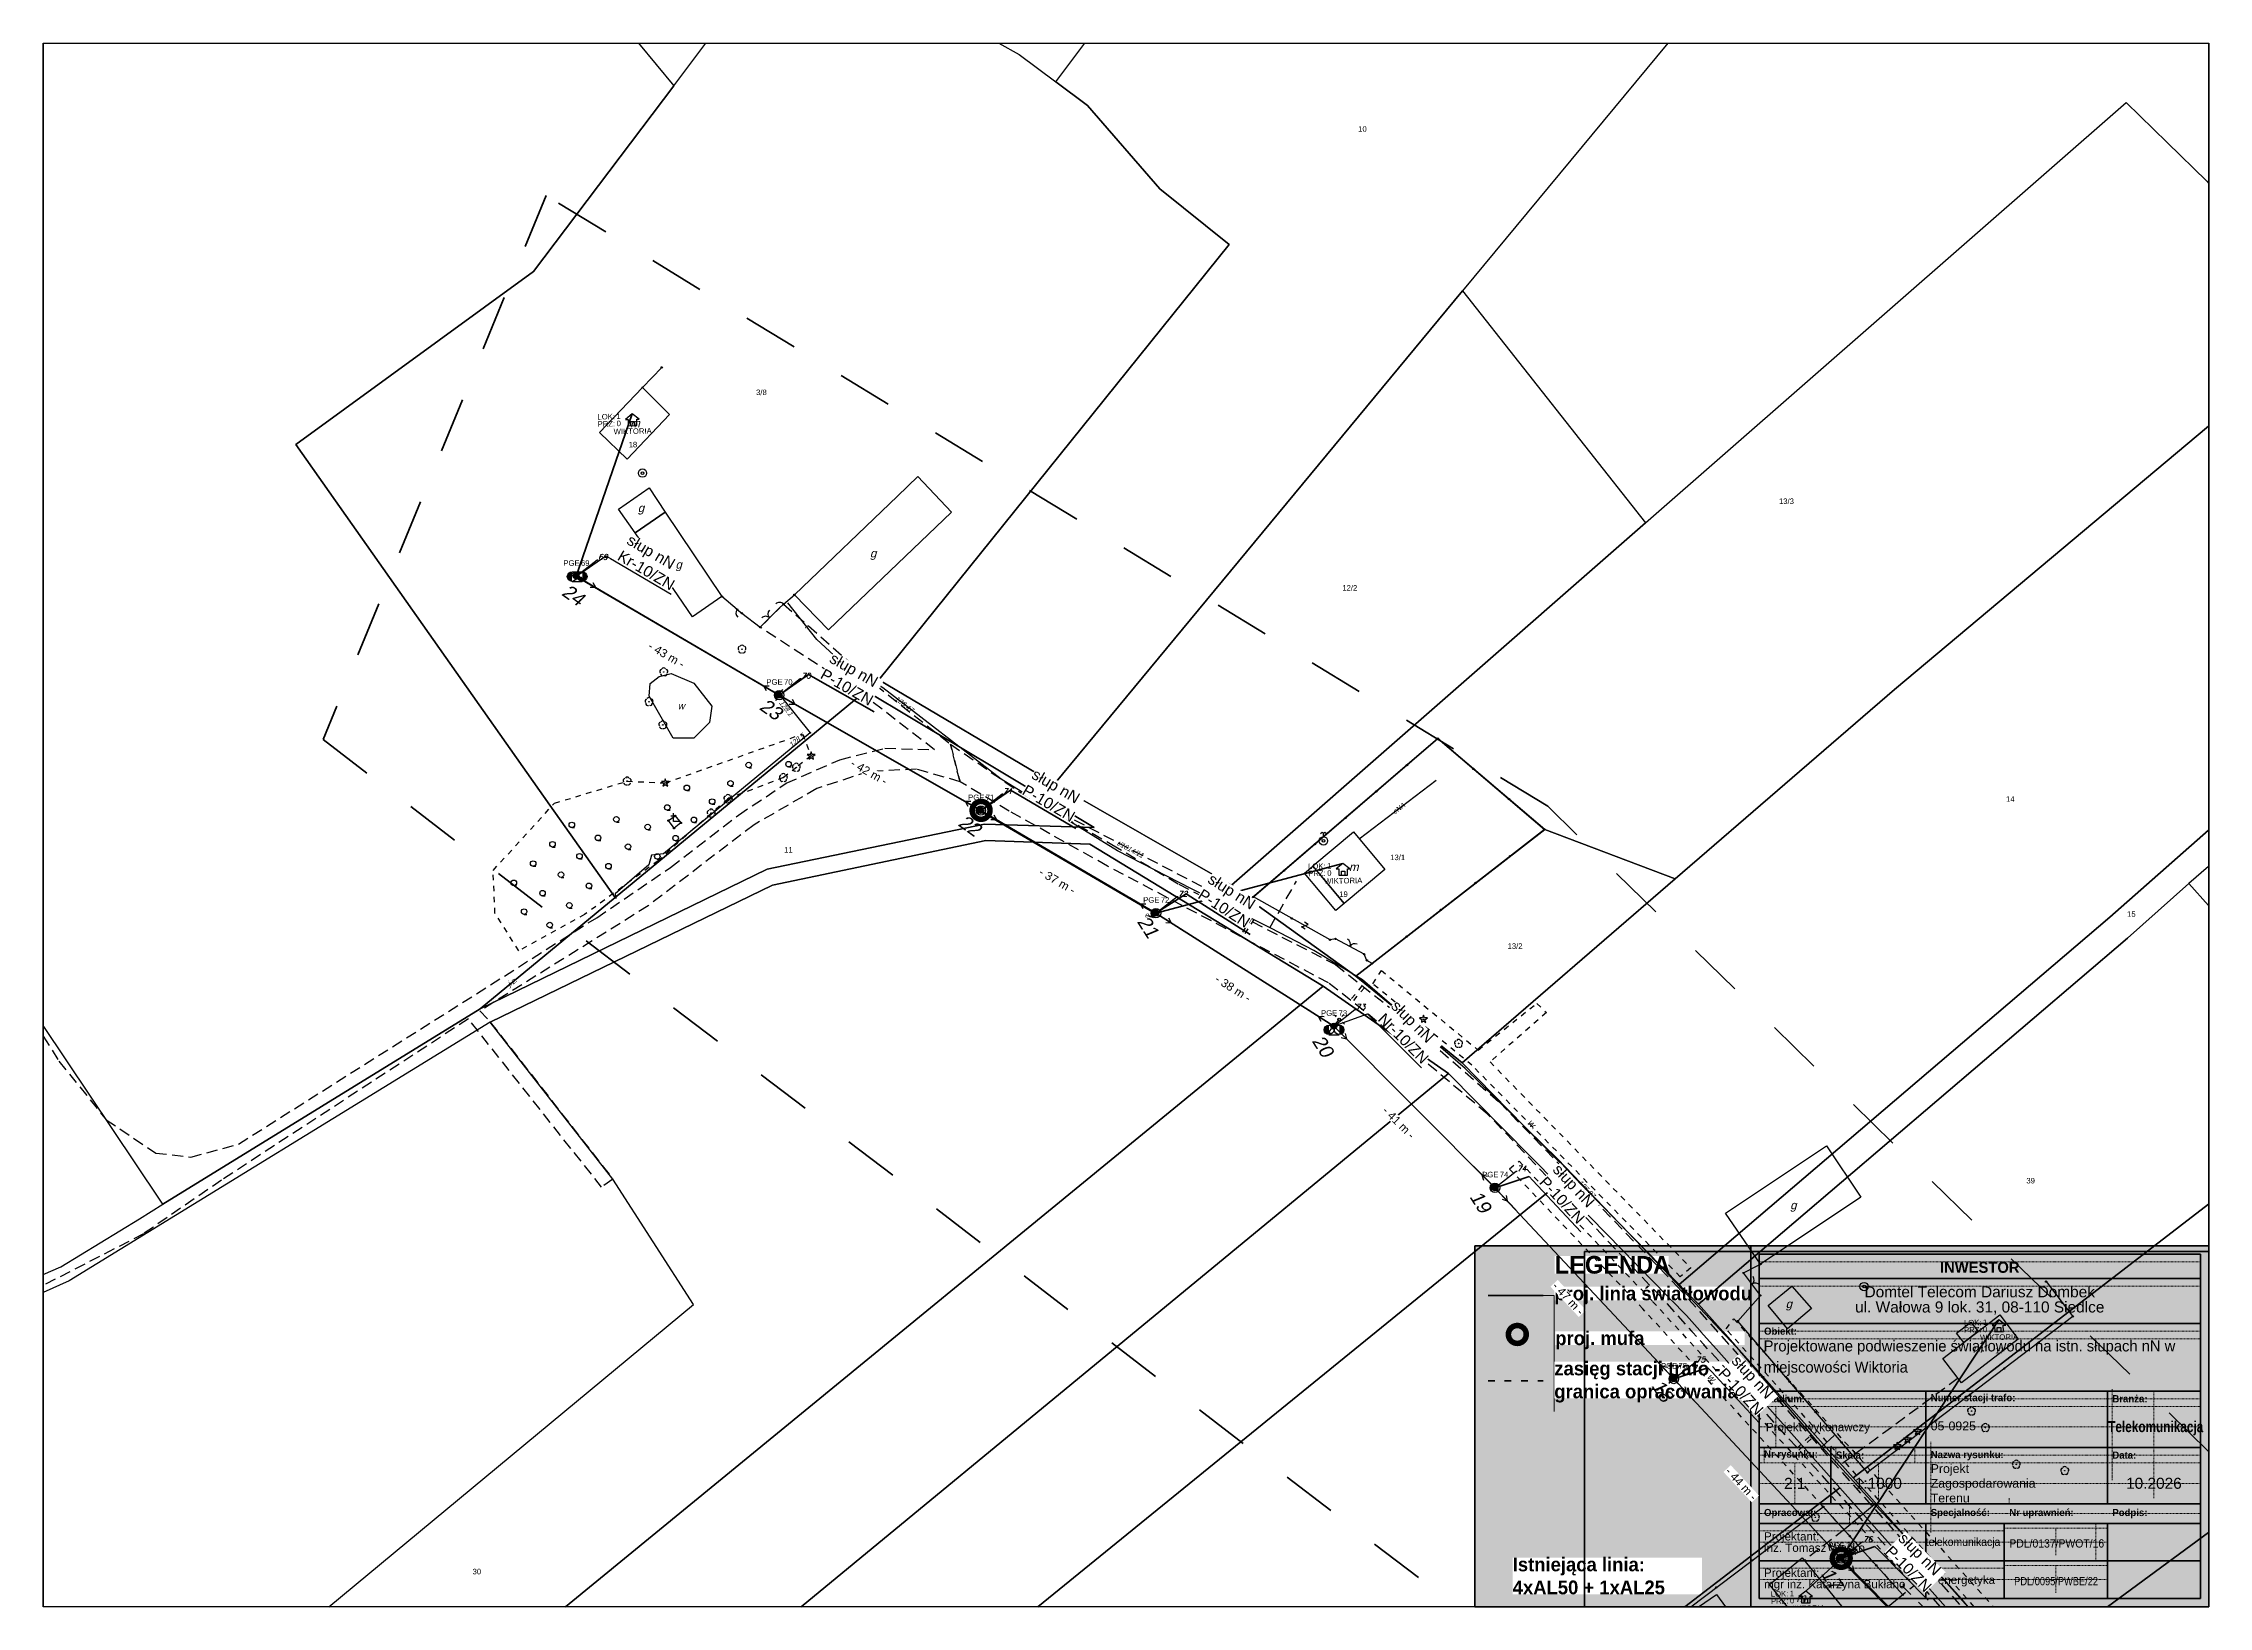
# Paper-space layout '925-1' of a CAD drawing. Header units: metres, sheet in millimetres. Extents: x 0 to 393, y 0 to 283.
# The model-space entities are those that its viewports show. They can reach past a viewport. Long polylines and large blocks are cut down to what shows.
import ezdxf
from ezdxf import colors
from ezdxf.entities.mleader import LeaderData, LeaderLine
from ezdxf.enums import TextEntityAlignment as Align
from ezdxf.math import Vec2, Vec3

# ---------------------------------------------------------------- set-up
doc = ezdxf.new("R2010")
doc.units = ezdxf.units.M
for name, pattern in [('4001', [0]), ('4002', [2, 1, -1]), ('4003', [3, 2, -1]), ('ACAD_ISO03W100', [30, 12, -18]), ('DGN Style 2', [0.005224, 0.003135, -0.00209])]:
    doc.linetypes.add(name, pattern=pattern)
doc.layers.add('!tele', color=30, linetype='Continuous', lineweight=50, plot=False)
doc.layers.add('@KonstrTabelki', color=253, linetype='DGN Style 2', lineweight=0, plot=False)
for name, color, linetype, lineweight in [('!trafo', 6, '4002', 50), ('@Tabelka', 7, 'Continuous', 13), ('_KABEL_ABONENCKI_NAPOWIETRZNY', 104, 'Continuous', 50), ('_mm zasięg trafo', 6, 'ACAD_ISO03W100', 35), ('_MUFA', 202, 'Continuous', 30), ('_numery slupow etap 4 cz. 2', 7, 'Continuous', 40), ('_PA_OPCJONALNE', 1, 'Continuous', 30), ('_SIEC_NAPOWIETRZNA', 5, 'Continuous', 50), ('_SLUP_DZIERZAWIONY_ENERGETYCZNY', 1, 'Continuous', 30), ('_światłowód', 30, 'Continuous', 50)]:
    doc.layers.add(name, color=color, linetype=linetype, lineweight=lineweight)
for name, color, linetype in [('_MM mufy', 3, 'Continuous'), ('_MM opisy', 7, 'Continuous'), ('_MM slupy', 5, 'Continuous'), ('Budynki', 7, 'Continuous'), ('Cmentarze_i_pomniki', 184, 'Continuous'), ('Drogi', 135, 'Continuous'), ('Dzialki', 165, 'Continuous'), ('Elementy_budynkow', 7, 'Continuous'), ('Linie_napowietrzne', 184, 'Continuous'), ('makro-numeracja-punktow', 7, 'Continuous'), ('Ogrodzenia', 184, 'Continuous'), ('Projekty', 252, 'Continuous'), ('Roslinnosc', 104, 'Continuous'), ('Uz_Energia', 1, 'Continuous'), ('Uz_Specjalne', 7, 'Continuous'), ('Uz_Telekomunikacja', 252, 'Continuous'), ('Wody', 184, 'Continuous')]:
    doc.layers.add(name, color=color, linetype=linetype)
doc.layers.add('DIM', color=7, linetype='Continuous', plot=False)
doc.layers.get('_MUFA').off()
doc.styles.add('BardzoMale-PrawaGora', font='arial.ttf', dxfattribs={"height": 0.0025})
doc.styles.add('DYN_DIM', font='arial.ttf')
doc.styles.add('GeodText', font='romans.shx', dxfattribs={"oblique": 14.323945})
doc.styles.get("Standard").update_dxf_attribs({"font": 'arial.ttf'})
doc.dimstyles.new('opis linie', dxfattribs={"dimtxt": 1.5, "dimasz": 0.18, "dimexe": 0.18, "dimexo": 0.0625, "dimgap": 2.5, "dimtad": 4, "dimdec": 0, "dimzin": 0, "dimdsep": 46, "dimtxsty": 'Standard', "dimcen": 0.09, "dimse1": 1, "dimse2": 1, "dimsd1": 1, "dimsd2": 1, "dimclrt": 256, "dimadec": 0, "dimazin": 0, "dimtfac": 1, "dimtdec": 0, "dimtofl": 0, "dimtmove": 0, "dimatfit": 3, "dimfxl": 1, "dimtfill": 1, "dimtolj": 1, "dimtzin": 0, "dimarcsym": 0})
doc.dimstyles.get("Standard").update_dxf_attribs({"dimtxt": 0.18, "dimasz": 0.18, "dimexe": 0.18, "dimexo": 0.0625, "dimgap": 0.09, "dimtad": 0, "dimtih": 1, "dimtoh": 1, "dimdec": 4, "dimzin": 0, "dimdsep": 46, "dimtxsty": 'Standard', "dimcen": 0.09, "dimadec": 0, "dimazin": 0, "dimtfac": 1, "dimtdec": 4, "dimtofl": 0, "dimtmove": 0, "dimatfit": 3, "dimfxl": 1, "dimtolj": 1, "dimtzin": 0, "dimarcsym": 0})

# ---------------------------------------------------------------- blocks, each defined once
blk = doc.blocks.new('tabelka')
at = {"true_color": 0xffffff, "transparency": 33554687}
h = blk.add_hatch(color=7, dxfattribs=at)
h.dxf.hatch_style = 1
h.paths.add_polyline_path([(-83, 65.41), (0, 65.41), (0, 0), (-83, 0)])
at = {"layer": '@KonstrTabelki', "lineweight": 0}
for p, q in [((-1.5, 62.52), (-81.5, 62.52)), ((-1.5, 58.08), (-81.5, 58.08)), ((-1.5, 49.94), (-81.5, 49.94)), ((-81.5, 48.55), (-1.5, 48.55)), ((-17.47, 39.44), (-17.47, 22.94)), ((-1.5, 37.69), (-81.5, 37.69)), ((-81.5, 36.3), (-1.5, 36.3)), ((-78.46, 36.3), (-78.46, 28.86)), ((-9.93, 19.68), (-9.93, 39.08)), ((-81.5, 32.58), (-1.5, 32.58)), ((-80.6, 28.86), (-80.6, 26.08)), ((-67.58, 28.86), (-67.58, 26.08)), ((-53.27, 26.08), (-53.27, 28.86)), ((-50.39, 29.9), (-50.39, 18.64)), ((-17.47, 28.86), (-17.47, 22.94)), ((-9.93, 19.68), (-9.93, 28.86)), ((-1.5, 27.47), (-81.5, 27.47)), ((-81.5, 26.08), (-1.5, 26.08)), ((-74.99, 18.64), (-74.99, 26.08)), ((-59.88, 18.64), (-59.88, 26.08)), ((-1.5, 27.47), (-18.36, 27.47)), ((-1.5, 22.36), (-81.5, 22.36)), ((-36.15, 19.68), (-36.15, 18.64)), ((-1.5, 22.36), (-18.36, 22.36)), ((-81.5, 16.88), (-1.5, 16.88)), ((-65.11, 18.64), (-65.11, 15.11)), ((-50.39, 18.64), (-50.39, 13.41)), ((-37.05, 13.77), (-81.5, 13.77)), ((-37.05, 14.25), (-18.36, 14.25)), ((-27.71, 14.25), (-27.71, 9.31)), ((-20.43, 15.11), (-20.43, 8.31)), ((-37.05, 11.71), (-81.5, 11.71)), ((-18.36, 11.71), (-37.05, 11.71)), ((-37.05, 6.97), (-81.5, 6.97)), ((-37.05, 4.9), (-81.5, 4.9)), ((-37.05, 7.44), (-18.36, 7.44)), ((-18.36, 4.9), (-37.05, 4.9)), ((-27.71, 7.44), (-27.71, 2.5))]:
    blk.add_line(p, q, dxfattribs=at)
at = {"layer": '@KonstrTabelki'}
for points in [[(-51.29, 28.86), (-51.29, 39.08)], [(-51.29, 18.64), (-51.29, 28.86)]]:
    blk.add_lwpolyline(points, dxfattribs=at)
at = {"layer": '@Tabelka', "lineweight": 40}
for p, q in [((0, 65.41), (-83, 65.41)), ((-83, 65.41), (-83, 0)), ((-81.5, 63.91), (-1.5, 63.91)), ((-1.5, 63.91), (-81.5, 63.91)), ((-81.5, 63.91), (-81.5, 1.5)), ((-1.5, 1.5), (-1.5, 63.91)), ((0, 0), (0, 65.41)), ((-81.5, 59.47), (-1.5, 59.47)), ((-81.5, 51.33), (-1.5, 51.33)), ((-81.5, 39.08), (-1.5, 39.08)), ((-81.5, 39.08), (-18.36, 39.08)), ((-51.29, 28.86), (-51.29, 39.08)), ((-51.29, 28.86), (-51.29, 35.67)), ((-18.36, 39.08), (-18.36, 28.86)), ((-81.5, 28.86), (-18.36, 28.86)), ((-68.48, 18.64), (-68.48, 28.86)), ((-51.29, 18.64), (-51.29, 28.86)), ((-18.36, 28.86), (-1.5, 28.86)), ((-18.36, 28.86), (-18.36, 18.64)), ((-51.29, 18.64), (-51.29, 25.45)), ((-18.36, 25.45), (-18.36, 18.64)), ((-81.5, 18.64), (-1.5, 18.64)), ((-81.5, 18.64), (-1.5, 18.64)), ((-81.5, 15.11), (-1.5, 15.11)), ((-51.29, 1.5), (-51.29, 15.11)), ((-37.05, 1.5), (-37.05, 15.11)), ((-18.36, 15.11), (-18.36, 1.5)), ((-81.5, 8.31), (-1.5, 8.31)), ((-81.5, 8.31), (-1.5, 8.31)), ((-81.5, 1.5), (-1.5, 1.5)), ((-83, 0), (0, 0))]:
    blk.add_line(p, q, dxfattribs=at)
at = {"layer": '@Tabelka'}
for s, insert, char_height, attachment_point, line_spacing_factor in [('{\\fLato Light|b1|i0|c238|p34;INWESTOR}', (-41.5, 62.52), 2, 2, 0.825), ('Domtel Telecom Dariusz Dombek\\Pul. Wałowa 9 lok. 31, 08-110 Siedlce', (-41.5, 58.08), 2, 2, 0.825), ('{\\fLato Light|b1|i0|c238|p34;Obiekt:}', (-80.6, 49.94), 1.3, 4, 0.946154), ('{\\fLato Light|b1|i0|c238|p34;Branża:}', (-17.47, 37.69), 1.3, 4, 0.946154), ('Projekt wykonawczy', (-80.27, 32.34), 1.5, 4, 0.825), ('{\\fLato Light|b1|i0|c238|p34;\\W0.8;Telekomunikacja}', (-9.6, 32.34), 2, 5, 0.76875), ('{\\fLato Light|b1|i0|c238|p34;Nr rysunku:}', (-80.6, 27.47), 1.3, 4, 0.946154), ('{\\fLato Light|b1|i0|c238|p34;Skala:}', (-67.58, 27.47), 1.3, 4, 0.946154), ('{\\fLato Light|b1|i0|c238|p34;Nazwa rysunku:}', (-50.39, 27.38), 1.3, 4, 0.946154), ('{\\fLato Light|b1|i0|c238|p34;Data:}', (-17.47, 27.47), 1.3, 4, 0.946154), ('10.2026', (-9.93, 22.36), 2, 5, 0.825), ('{\\fLato Light|b1|i0|c238|p34;Opracował:}', (-80.6, 16.88), 1.3, 4, 0.946154), ('{\\fLato Light|b1|i0|c238|p34;Specjalność:}', (-50.39, 16.88), 1.3, 4, 0.946154), ('{\\fLato Light|b1|i0|c238|p34;Nr uprawnień:}', (-36.15, 16.88), 1.3, 4, 0.946154), ('{\\fLato Light|b1|i0|c238|p34;Podpis:}', (-17.47, 16.88), 1.3, 4, 0.946154)]:
    blk.add_mtext(s, dxfattribs=dict(at, insert=insert, char_height=char_height, attachment_point=attachment_point, line_spacing_factor=line_spacing_factor))
for s, insert, char_height, width, attachment_point, line_spacing_factor in [('{\\fLato Light|b1|i0|c238|p34;Stadium:}', (-80.6, 37.69), 1.3, 8.6456, 4, 0.946154), ('{\\fLato Light|b1|i0|c238|p34;Numer stacji trafo:}', (-50.39, 37.69), 1.3, 16.1141, 4, 0.946154), ('Projektant:\\Pinż. Tomasz Waśko', (-80.6, 11.71), 1.5, 27.9275, 4, 0.825), ('{\\W0.9;telekomunikacja}', (-44.53, 11.53), 1.5, 22.915, 5, 0.825), ('{\\W0.9;PDL/0137/PWOT/16}', (-27.54, 11.46), 1.5, 22.915, 5, 0.825), ('Projektant:\\Pmgr inż. Katarzyna Bukłaho', (-80.6, 4.9), 1.5, 27.9275, 4, 0.825), ('energetyka', (-43.91, 4.64), 1.5, 22.915, 5, 0.825), ('{\\W0.8;PDL/0095/PWBE/22}', (-27.66, 4.62), 1.5, 22.915, 5, 0.825)]:
    blk.add_mtext(s, dxfattribs=dict(at, insert=insert, char_height=char_height, width=width, attachment_point=attachment_point, line_spacing_factor=line_spacing_factor))
blk = doc.blocks.new('mufa')
at = {"layer": '_MM mufy'}
h = blk.add_hatch(color=256, dxfattribs=at)
h.dxf.hatch_style = 1
h.paths.add_polyline_path([(2.15, 0.12, 1), (-2.1, -0.05, 1)])
h.paths.add_polyline_path([(-1.1, -0.01, -1), (1.15, 0.08, -1)], flags=16)
h.paths.add_polyline_path([(-0.83, 0, -1), (0.88, 0.07, -1)], flags=0)
blk = doc.blocks.new('legenda')
at = {"true_color": 0xffffff, "transparency": 33554687}
h = blk.add_hatch(color=7, dxfattribs=at)
h.dxf.hatch_style = 1
h.paths.add_polyline_path([(-50, 65.41), (0, 65.41), (0, 0), (-50, 0)])
at = {"lineweight": 40}
blk.add_lwpolyline([(0, 65.41), (-50, 65.41), (-50, 0)], dxfattribs=at)
at = {"layer": '_mm zasięg trafo', "lineweight": 40, "ltscale": 0.1}
blk.add_lwpolyline([(-47.62, 40.95), (-37.62, 40.95)], dxfattribs=at)
at = {"layer": '_światłowód', "lineweight": 40}
blk.add_lwpolyline([(-47.62, 56.41), (-37.62, 56.41)], dxfattribs=at)
at = {"layer": '_mm zasięg trafo'}
blk.add_blockref('mufa', (-42.35, 49.31), dxfattribs=at)
at = {"layer": '_mm zasięg trafo', "bg_fill": 3, "box_fill_scale": 1, "bg_fill_color": 256, "bg_fill_transparency": 0}
for s, width, heights, insert, char_height, attachment_point in [('{\\fLato Light|b1|i0|c238|p34;\\C7;LEGENDA}', 20.65, [-3.27], (-35.53, 63.58), 3.2, 1), ('\\pxt4;{\\fLato Light|b1|i0|c238|p34;\\C7;proj. linia światłowodu}', 34.3358, [0], (-35.62, 56.41), 2.5, 4)]:
    blk.add_mtext_dynamic_manual_height_columns(s, width=width, gutter_width=1, heights=heights, dxfattribs=dict(at, insert=insert, char_height=char_height, attachment_point=attachment_point))
at = {"layer": 'Defpoints', "color": 252, "lineweight": 0, "true_color": 0x939598}
blk.add_lwpolyline([(-37.62, 56.41), (-35.62, 56.41), (-35.62, 35.41)], dxfattribs=at)
at = {"layer": '_mm zasięg trafo', "char_height": 2.5, "attachment_point": 4, "bg_fill": 3, "box_fill_scale": 1, "bg_fill_color": 256, "bg_fill_transparency": 0}
for s, heights, insert in [('\\pxt4;{\\fLato Light|b1|i0|c238|p34;\\C7;proj. mufa}', [0], (-35.44, 48.3)), ('\\pxt4;{\\fLato Light|b1|i0|c238|p34;\\C7;zasięg stacji trafo - granica opracowania}', [-7.36], (-35.62, 40.72))]:
    blk.add_mtext_dynamic_manual_height_columns(s, width=34.3358, gutter_width=1, heights=heights, dxfattribs=dict(at, insert=insert))
at = {"lineweight": 40}
blk.add_lwpolyline([(-50, 0), (0, 0), (0, 65.41)], dxfattribs=at)
at = {"layer": '_mm zasięg trafo', "insert": (-43.16, 5.56), "char_height": 2.5, "attachment_point": 4, "bg_fill": 3, "box_fill_scale": 1, "bg_fill_color": 256, "bg_fill_transparency": 0}
blk.add_mtext_dynamic_manual_height_columns('\\pxt4;{\\fLato Light|b1|i0|c238|p34;\\C7;Istniejąca linia:\\P4xAL50 + 1xAL25}', width=34.3358, gutter_width=1, heights=[-6.79], dxfattribs=at)
blk = doc.blocks.new('1281')
at = {"layer": 'Ogrodzenia', "color": 184, "linetype": 'Continuous'}
for radius in [0.24, 0.16, 0.08]:
    blk.add_circle((0, 0), radius, dxfattribs=at)
blk = doc.blocks.new('1371')
at = {"layer": 'Cmentarze_i_pomniki', "color": 184, "linetype": 'Continuous'}
for p, q in [((-1, 2), (1, 2)), ((0, 0), (0, 3)), ((2, 0), (0, 0))]:
    blk.add_line(p, q, dxfattribs=at)
blk = doc.blocks.new('1652')
at = {"layer": 'Wody', "color": 184, "linetype": 'Continuous'}
blk.add_line((0, 1.5), (0, 2.5), dxfattribs=at)
for radius in [1.5, 0.5]:
    blk.add_circle((0, 0), radius, dxfattribs=at)
for centre in [(-0.5, 2.5), (0.5, 2.5)]:
    blk.add_arc(centre, 0.5, 0, 180, dxfattribs=at)
blk = doc.blocks.new('1291')
at = {"layer": 'Ogrodzenia', "color": 7, "linetype": 'Continuous'}
for p, q in [((-0.75, 1), (0.75, 1)), ((0.75, 1), (-0.75, -1)), ((-0.75, -1), (0.75, -1))]:
    blk.add_line(p, q, dxfattribs=at)
blk = doc.blocks.new('2283')
at = {"layer": 'Ogrodzenia', "color": 184, "linetype": 'Continuous'}
blk.add_line((0, 0), (0, 1), dxfattribs=at)
blk = doc.blocks.new('1283')
at = {"layer": 'Ogrodzenia', "color": 184, "linetype": 'Continuous'}
for centre, start, end in [((0, 2), 270, 0), ((0, -2), 0, 90)]:
    blk.add_arc(centre, 2, start, end, dxfattribs=at)
blk = doc.blocks.new('2284')
at = {"layer": 'Ogrodzenia', "color": 184, "linetype": 'Continuous'}
blk.add_line((0, 0), (0, 1), dxfattribs=at)
blk = doc.blocks.new('1284')
at = {"layer": 'Ogrodzenia', "color": 184, "linetype": 'Continuous'}
blk.add_arc((0, 2), 2, 270, 0, dxfattribs=at)
blk = doc.blocks.new('1422')
at = {"layer": 'Roslinnosc', "color": 104, "linetype": 'Continuous'}
blk.add_circle((0, 0), 0.1, dxfattribs=at)
for centre, start, end in [((-0.71, 0.23), 102.5, 221.75), ((0, 0.75), 30.19, 149.77), ((0.71, 0.23), 318.3, 77.49), ((-0.44, -0.61), 174.33, 293.45), ((0.44, -0.61), 246.24, 5.74)]:
    blk.add_arc(centre, 0.75, start, end, dxfattribs=at)
blk = doc.blocks.new('1412')
at = {"layer": 'Roslinnosc', "color": 104, "linetype": 'Continuous'}
for p, q in [((-0.33, 0.47), (-1.43, 0.47)), ((-1.43, 0.47), (-0.55, -0.17)), ((0, 1.5), (-0.33, 0.47)), ((0.33, 0.47), (0, 1.5)), ((1.43, 0.47), (0.33, 0.47)), ((0.55, -0.17), (1.43, 0.47)), ((-0.55, -0.17), (-0.88, -1.21)), ((-0.88, -1.21), (0, -0.57)), ((0, -0.57), (0.88, -1.21)), ((0.88, -1.21), (0.55, -0.17))]:
    blk.add_line(p, q, dxfattribs=at)
blk.add_circle((0, 0), 0.1, dxfattribs=at)
blk = doc.blocks.new('1434')
at = {"layer": 'Roslinnosc', "color": 104, "linetype": 'Continuous'}
blk.add_line((0, -1), (1, -1), dxfattribs=at)
blk.add_circle((0, 0), 1, dxfattribs=at)
blk = doc.blocks.new('1363')
at = {"layer": 'Linie_napowietrzne', "color": 184, "linetype": 'Continuous'}
for p, q in [((-1.5, 0), (-2.5, 0)), ((0, 1.5), (0, 2.5)), ((1.5, 0), (2.5, 0)), ((0, -1.5), (0, -2.5))]:
    blk.add_line(p, q, dxfattribs=at)
blk.add_circle((0, 0), 0.5, dxfattribs=at)
blk = doc.blocks.new('1766')
at = {"layer": 'Uz_Energia', "color": 1, "linetype": 'Continuous'}
for radius in [0.16, 0.08]:
    blk.add_circle((0, 0), radius, dxfattribs=at)
blk = doc.blocks.new('2554')
at = {"layer": 'Drogi', "color": 8, "linetype": '4002'}
blk.add_line((0, 0), (0, 1), dxfattribs=at)
blk = doc.blocks.new('1554')
at = {"layer": 'Drogi', "color": 8, "linetype": 'Continuous'}
for p, q in [((-0.75, -0.75), (0, 0)), ((0, 0), (0.75, -0.75))]:
    blk.add_line(p, q, dxfattribs=at)
blk = doc.blocks.new('1366')
at = {"layer": 'Linie_napowietrzne', "color": 184, "linetype": 'Continuous'}
for p, q in [((0, 1), (0, 11)), ((-1, 4.8), (0, 6.5)), ((1, 4.8), (0, 6.5))]:
    blk.add_line(p, q, dxfattribs=at)
blk = doc.blocks.new('1361')
at = {"layer": 'Linie_napowietrzne', "color": 184, "linetype": 'Continuous'}
blk.add_circle((0, 0), 0.5, dxfattribs=at)
blk = doc.blocks.new('2361')
at = {"layer": 'Linie_napowietrzne', "color": 184, "linetype": 'Continuous'}
for p, q in [((0, 0.66), (0, 1)), ((0, 0.33), (0, 0.6)), ((0, 0), (0, 0.3))]:
    blk.add_line(p, q, dxfattribs=at)
blk = doc.blocks.new('1763')
at = {"layer": 'Uz_Energia', "color": 1, "linetype": 'Continuous'}
for radius in [0.16, 0.08]:
    blk.add_circle((0, 0), radius, dxfattribs=at)
blk = doc.blocks.new('1756')
at = {"layer": 'Uz_Telekomunikacja', "color": 220, "linetype": 'Continuous'}
for radius in [0.16, 0.08]:
    blk.add_circle((0, 0), radius, dxfattribs=at)
blk = doc.blocks.new('1651')
at = {"layer": 'Wody', "color": 184, "linetype": 'Continuous'}
for radius in [1.5, 0.5]:
    blk.add_circle((0, 0), radius, dxfattribs=at)
blk = doc.blocks.new('ADRES')
for points in [[(0.79, -2.15), (0.79, -2.15), (0.79, -0.99), (1.24, -0.99), (0, 0), (-1.24, -0.99), (-0.79, -0.99), (-0.79, -2.15), (0.79, -2.15), (0.79, -2.15)], [(-0.31, -2.15), (-0.31, -1.4), (0.31, -1.4), (0.31, -2.15)]]:
    blk.add_lwpolyline(points)
at = {"color": 212, "insert": (-3.15, -0.43), "char_height": 1, "width": 1e-16, "attachment_point": 6}
blk.add_mtext('LOK:  ', dxfattribs=at)
at = {"color": 4, "insert": (-3.15, -1.72), "char_height": 1, "width": 1e-16, "attachment_point": 6}
blk.add_mtext('PRZ: ', dxfattribs=at)
at = {"color": 7}
for tag, flags, p in [('ID_OBSZARU', 13, (29.07, 23.06)), ('WOJEWODZTWO', 13, (23.29, 19.95)), ('POWIAT', 13, (29.07, 18.51)), ('GMINA', 13, (29.07, 16.8)), ('TERC', 13, (29.07, 15.22)), ('SIMC', 13, (29.07, 13.42)), ('ULIC', 13, (29.07, 11.76)), ('SZEROKOSC_GEOGRAFICZNA', 13, (18.71, 10.18)), ('DLUGOSC_GEOGRAFICZNA', 13, (29.07, 8.25)), ('KATEGORIA_STAWKI_JEDNOSTKOWEJ_100', 13, (29.07, 4.77)), ('KWOTA_STAWKI_JEDNOSTKOWEJ_100', 13, (29.07, 2.89)), ('DOFINANSOWANIE_95', 13, (29.07, 0.87)), ('MIEJSCOWOSC', 12, (0, -3.65)), ('ULICA', 12, (0, -4.88)), ('NR_PORZADKOWY', 12, (0, -6.09))]:
    blk.add_attdef(tag, text='', height=1, dxfattribs=dict(at, flags=flags)).set_placement(p, align=Align.CENTER)
at = {"color": 1}
for tag, flags, p in [('ID_PA', 5, (29.07, 21.57)), ('RODZAJ_OBIEKTU', 5, (29.07, 6.63)), ('ZAPAS', 13, (29.07, -2.62))]:
    blk.add_attdef(tag, text='', height=1, dxfattribs=dict(at, flags=flags)).set_placement(p, align=Align.CENTER)
at = {"color": 212, "flags": 12}
blk.add_attdef('LICZBA_LOKALI', text='', height=1, dxfattribs=at).set_placement((-2.88, -0.43), align=Align.MIDDLE_LEFT)
at = {"color": 150, "flags": 12}
for tag, p in [('MUFA', (1.78, -0.93)), ('NUMER_WLOKNA', (1.86, -2.2))]:
    blk.add_attdef(tag, p, '', height=1, dxfattribs=at)
at = {"color": 7, "style": 'DYN_DIM', "flags": 13}
blk.add_attdef('ODC_FUNKCJONALNY', text='', height=1, dxfattribs=at).set_placement((29.07, -1.01), align=Align.CENTER)
at = {"color": 4, "flags": 12}
blk.add_attdef('LICZBA_SED_W_DANYM_PA', text='', height=1, dxfattribs=at).set_placement((-2.88, -1.72), align=Align.MIDDLE_LEFT)
blk = doc.blocks.new('SLUP_DZIERZAWIONY')
h = blk.add_hatch(color=256)
h.dxf.hatch_style = 1
h.paths.add_polyline_path([(0.53, 0, 1), (-0.53, 0, 1)])
at = {"lineweight": 30}
blk.add_circle((0, 0), 0.527, dxfattribs=at)
at = {"color": 7, "style": 'DYN_DIM', "flags": 13}
blk.add_attdef('ODC_FUNKCJONALNY', text='', height=1, dxfattribs=at).set_placement((0.36, 3.33), align=Align.CENTER)
at = {"color": 7, "flags": 12}
blk.add_attdef('WLASCICIEL', text='', height=1, dxfattribs=at).set_placement((0.63, 1.89), align=Align.RIGHT)
blk.add_attdef('SLUP_NUMER', (0.87, 1.89), '', height=1, dxfattribs=at)
blk.add_attdef('TYP', text='', height=1, dxfattribs=at).set_placement((0, -2.82), align=Align.CENTER)
blk = doc.blocks.new('MUFA_II')
at = {"layer": '_MM mufy'}
h = blk.add_hatch(color=256, dxfattribs=at)
h.dxf.hatch_style = 1
h.paths.add_polyline_path([(2.15, 0.12, 1), (-2.1, -0.05, 1)])
h.paths.add_polyline_path([(-1.1, -0.01, -1), (1.15, 0.08, -1)], flags=16)
h.paths.add_polyline_path([(-0.83, 0, -1), (0.88, 0.07, -1)], flags=0)
blk = doc.blocks.new('ZN')
at = {"layer": '_MM slupy', "transparency": 33554687}
h = blk.add_hatch(color=256, dxfattribs=at)
h.dxf.hatch_style = 1
h.paths.add_polyline_path([(0, -0.86), (0, 0.86, 1)])
at = {"layer": '_MM slupy'}
blk.add_circle((0, 0), 0.857, dxfattribs=at)
blk = doc.blocks.new('R')
at = {"layer": '_MM slupy', "transparency": 33554687}
h = blk.add_hatch(color=256, dxfattribs=at)
h.dxf.hatch_style = 1
h.paths.add_polyline_path([(-0.93, -0.86), (-0.93, 0.86, 1)])
h = blk.add_hatch(color=256, dxfattribs=at)
h.dxf.hatch_style = 1
h.paths.add_polyline_path([(0.93, 0.86), (0.93, -0.86, 1)])
at = {"layer": '_MM slupy'}
for points in [[(-0.93, 0.86), (0.93, 0.86)], [(-0.93, -0.86), (0.93, -0.86)]]:
    blk.add_lwpolyline(points, dxfattribs=at)
for centre in [(-0.93, 0), (0.93, 0)]:
    blk.add_circle(centre, 0.857, dxfattribs=at)
blk = doc.blocks.new('*D210')
at = {"layer": 'Defpoints', "color": 0}
for p in [(7546753, 5807364.54), (7546789.42, 5807342.34), (7546789.8, 5807342.99)]:
    blk.add_point(p, dxfattribs=at)
at = {"layer": 'DIM', "insert": (7546769.37, 5807350.3), "char_height": 1.5, "attachment_point": 5, "rotation": 329.6509, "bg_fill": 3, "box_fill_scale": 1.1, "bg_fill_color": 9, "bg_fill_true_color": 13158600, "bg_fill_transparency": 0}
blk.add_mtext('\\A1;- 43 m -', dxfattribs=at)
blk = doc.blocks.new('*D211')
at = {"layer": 'Defpoints', "color": 0}
for p in [(7546789.8, 5807342.99), (7546826, 5807321.42), (7546826.37, 5807322.07)]:
    blk.add_point(p, dxfattribs=at)
at = {"layer": 'DIM', "insert": (7546806.1, 5807329.06), "char_height": 1.5, "attachment_point": 5, "rotation": 330.2281, "bg_fill": 3, "box_fill_scale": 1.1, "bg_fill_color": 9, "bg_fill_true_color": 13158600, "bg_fill_transparency": 0}
blk.add_mtext('\\A1;- 42 m -', dxfattribs=at)
blk = doc.blocks.new('*D212')
at = {"layer": 'Defpoints', "color": 0}
for p in [(7546826.37, 5807322.07), (7546858.1, 5807303.47), (7546857.72, 5807302.82)]:
    blk.add_point(p, dxfattribs=at)
at = {"layer": 'DIM', "insert": (7546840.2, 5807309.31), "char_height": 1.5, "attachment_point": 5, "rotation": 329.6213, "bg_fill": 3, "box_fill_scale": 1.1, "bg_fill_color": 9, "bg_fill_true_color": 13158600, "bg_fill_transparency": 0}
blk.add_mtext('\\A1;- 37 m -', dxfattribs=at)
blk = doc.blocks.new('*D213')
at = {"layer": 'Defpoints', "color": 0}
for p in [(7546858.1, 5807303.47), (7546889.93, 5807282.35), (7546890.33, 5807282.98)]:
    blk.add_point(p, dxfattribs=at)
at = {"layer": 'DIM', "insert": (7546872.06, 5807289.84), "char_height": 1.5, "attachment_point": 5, "rotation": 327.5541, "bg_fill": 3, "box_fill_scale": 1.1, "bg_fill_color": 9, "bg_fill_true_color": 13158600, "bg_fill_transparency": 0}
blk.add_mtext('\\A1;- 38 m -', dxfattribs=at)
blk = doc.blocks.new('*D214')
at = {"layer": 'Defpoints', "color": 0}
for p in [(7546890.33, 5807282.98), (7546919.02, 5807253.16), (7546919.55, 5807253.69)]:
    blk.add_point(p, dxfattribs=at)
at = {"layer": 'DIM', "insert": (7546902.11, 5807265.51), "char_height": 1.5, "attachment_point": 5, "rotation": 314.9315, "bg_fill": 3, "box_fill_scale": 1.1, "bg_fill_color": 9, "bg_fill_true_color": 13158600, "bg_fill_transparency": 0}
blk.add_mtext('\\A1;- 41 m -', dxfattribs=at)
blk = doc.blocks.new('*D215')
at = {"layer": 'Defpoints', "color": 0}
for p in [(7546919.55, 5807253.69), (7546951.41, 5807218.52), (7546951.96, 5807219.03)]:
    blk.add_point(p, dxfattribs=at)
at = {"layer": 'DIM', "insert": (7546932.83, 5807233.63), "char_height": 1.5, "attachment_point": 5, "rotation": 313.0786, "bg_fill": 3, "box_fill_scale": 1.1, "bg_fill_color": 9, "bg_fill_true_color": 13158600, "bg_fill_transparency": 0}
blk.add_mtext('\\A1;- 47 m -', dxfattribs=at)
blk = doc.blocks.new('*D216')
at = {"layer": 'Defpoints', "color": 0}
for p in [(7546951.96, 5807219.03), (7546981.73, 5807185.97), (7546982.28, 5807186.48)]:
    blk.add_point(p, dxfattribs=at)
at = {"layer": 'DIM', "insert": (7546964.19, 5807200.03), "char_height": 1.5, "attachment_point": 5, "rotation": 312.9686, "bg_fill": 3, "box_fill_scale": 1.1, "bg_fill_color": 9, "bg_fill_true_color": 13158600, "bg_fill_transparency": 0}
blk.add_mtext('\\A1;- 44 m -', dxfattribs=at)
blk = doc.blocks.new('*D217')
at = {"layer": 'Defpoints', "color": 0}
for p in [(7546982.28, 5807186.48), (7547015.4, 5807152.07), (7547015.93, 5807152.6)]:
    blk.add_point(p, dxfattribs=at)
at = {"layer": 'DIM', "insert": (7546996.26, 5807166.71), "char_height": 1.5, "attachment_point": 5, "rotation": 314.8049, "bg_fill": 3, "box_fill_scale": 1.1, "bg_fill_color": 9, "bg_fill_true_color": 13158600, "bg_fill_transparency": 0}
blk.add_mtext('\\A1;- 48 m -', dxfattribs=at)
blk = doc.blocks.new('q')
at = {"layer": '_MM slupy'}
blk.add_blockref('ZN', (0, 0), dxfattribs=at)
at = {"layer": '_MM opisy'}
ml = blk.add_multileader_mtext('Standard', dxfattribs=at)
ml.set_content('\\pxql;słup nN\\PP-10/ZN', color=256)
ml.set_leader_properties()
ml.build(insert=Vec2(0, 0))
ml.multileader.update_dxf_attribs({"has_text_frame": 1, "text_left_attachment_type": 5, "text_right_attachment_type": 5, "dogleg_length": 1, "arrow_head_size": 1})
ctx = ml.context
ctx.base_point, ctx.char_height, ctx.arrow_head_size, ctx.landing_gap_size, ctx.plane_origin = Vec3(3.75, 5.9), 2, 1, 1, Vec3(1.72, -1.42)
ctx.left_attachment, ctx.right_attachment = 5, 5
notes = []
notes.append((ctx, [(0, (1, 1, 0), (2.75, 5.9), (1, 0), 1, [(0, [(0, 0), (2.75, 5.9)], 0, [])])]))
ctx.mtext.insert, ctx.mtext.flow_direction = Vec3(4.75, 11.7), 5
ctx.mtext.has_bg_fill, ctx.mtext.bg_color, ctx.mtext.bg_scale_factor, ctx.mtext.bg_transparency, ctx.mtext.use_window_bg_color = 1, -1023410175, 1, 0, 1
for ctx, leaders in notes:
    for number, flags, end, landing, length, lines in leaders:
        leader = LeaderData()
        leader.index, (leader.has_last_leader_line, leader.has_dogleg_vector, leader.attachment_direction) = number, flags
        leader.last_leader_point, leader.dogleg_vector, leader.dogleg_length = Vec3(end), Vec3(landing), length
        for number, points, colour, breaks in lines:
            line = LeaderLine()
            line.index, line.vertices, line.color, line.breaks = number, Vec3.list(points), colors.encode_raw_color(colour), breaks
            leader.lines.append(line)
        ctx.leaders.append(leader)

msp = doc.modelspace()

# ---------------------------------------------------------------- linework, layer by layer
at = {"layer": '!tele', "elevation": 128.39}
msp.add_lwpolyline([(7546753, 5807364.54), (7546789.8, 5807342.99), (7546826.37, 5807322.07), (7546858.1, 5807303.47), (7546890.33, 5807282.98), (7546919.55, 5807253.69), (7546951.96, 5807219.03), (7546982.28, 5807186.48), (7547015.93, 5807152.6), (7547051.12, 5807122.23), (7547086.27, 5807093.58), (7547120.66, 5807066), (7547158.85, 5807035.02), (7547173.19, 5807009.18), (7547193.07, 5806974.33), (7547210.83, 5806943.6), (7547227.68, 5806914.28), (7547251.74, 5806872.22), (7547276.64, 5806829.05), (7547299.32, 5806789.72), (7547299.32, 5806789.68)], dxfattribs=at)
at = {"layer": '!trafo', "ltscale": 10}
msp.add_lwpolyline([(7546747.54, 5807433.55), (7546707.13, 5807334.94), (7547051.46, 5807071.49), (7547150.64, 5807000.95), (7547259.86, 5806782.01), (7547244.22, 5806581.99), (7547760.47, 5806214.35), (7547791.76, 5806291.46), (7547331.38, 5806646.8), (7547319.09, 5806843.46), (7547208.46, 5807050.19), (7546929.11, 5807322.84)], close=True, dxfattribs=at)
at = {"layer": '_KABEL_ABONENCKI_NAPOWIETRZNY'}
for points in [[(7546763.18, 5807393.98), (7546753, 5807364.54), (7546789.8, 5807342.99), (7546826.37, 5807322.07)], [(7546891.99, 5807312.5), (7546858.1, 5807303.47), (7546857.77, 5807303.55), (7546826.57, 5807321.79), (7546826.37, 5807322.07)], [(7547010.88, 5807229.75), (7546982.28, 5807186.48)], [(7546975.87, 5807180.59), (7546982.28, 5807186.48)], [(7547063.77, 5807132.99), (7547051.12, 5807122.23), (7547050.79, 5807122.38), (7547015.77, 5807152.41), (7546982.34, 5807186.15), (7546982.28, 5807186.48)]]:
    msp.add_lwpolyline(points, dxfattribs=at)
at = {"layer": '_SIEC_NAPOWIETRZNA'}
msp.add_lwpolyline([(7547210.83, 5806943.6), (7547193.07, 5806974.33), (7547173.19, 5807009.18), (7547158.85, 5807035.02), (7547120.66, 5807066), (7547086.27, 5807093.58), (7547051.12, 5807122.23), (7547015.93, 5807152.6), (7546982.28, 5807186.48), (7546951.96, 5807219.03), (7546919.55, 5807253.69), (7546890.33, 5807282.98), (7546858.1, 5807303.47), (7546826.37, 5807322.07), (7546789.8, 5807342.99), (7546752.39, 5807364.83)], dxfattribs=at)
at = {"layer": 'Budynki', "color": 7, "linetype": '4001'}
for points in [[(7546765.02, 5807398.76, 128.25), (7546769.93, 5807393.84, 129.01), (7546762.24, 5807385.78, 129.58), (7546757.21, 5807390.58, 128.25), (7546765.02, 5807398.76, 128.25)], [(7546798.74, 5807354.8, 128.97), (7546792.56, 5807361.18, 130.15), (7546811.24, 5807379.07, 130.08), (7546814.94, 5807382.62, 131.72), (7546821.04, 5807376.18, 128.42), (7546798.74, 5807354.8, 128.97)], [(7546766.25, 5807380.55, 129.66), (7546769.16, 5807376.17, 129.52), (7546763.67, 5807372.39, 131.32), (7546760.69, 5807376.72, 129.66), (7546766.25, 5807380.55, 129.66)], [(7546779.41, 5807360.87, 129.19), (7546774.09, 5807357.16, 128.49), (7546763.67, 5807372.39, 131.32), (7546769.16, 5807376.17, 129.52), (7546779.41, 5807360.87, 129.19)], [(7546893.88, 5807318.19, 0), (7546899.59, 5807311.39, 0), (7546892.22, 5807305.2, 0), (7546886.51, 5807312.02, 0), (7546893.88, 5807318.19, 0)], [(7546967.65, 5807239.82, 0), (7546961.35, 5807249.06, 0), (7546979.66, 5807261.28, 0), (7546985.86, 5807251.97, 0), (7546967.65, 5807239.82, 0)], [(7546976.92, 5807231.78, 0), (7546972.56, 5807228.14, 0), (7546969.07, 5807232.32, 0), (7546973.34, 5807235.88, 0), (7546976.92, 5807231.78, 0)], [(7547000.73, 5807222.73, 0), (7547011.05, 5807230.63, 0), (7547014.41, 5807226.24, 0), (7547004.09, 5807218.34, 0), (7547000.73, 5807222.73, 0)], [(7546982.39, 5807177.83, 0), (7546976.28, 5807173.21, 0), (7546969.31, 5807181.76, 0), (7546975.24, 5807186.6, 0), (7546982.39, 5807177.83, 0)], [(7546951.1, 5807167.72, 0), (7546948.11, 5807172.17, 0), (7546959.7, 5807179.96, 0), (7546962.86, 5807175.63, 0), (7546951.1, 5807167.72, 0)]]:
    msp.add_polyline3d(points, dxfattribs=at)
at = {"layer": 'Drogi', "color": 8, "linetype": '4003'}
for p, q in [((7546786.36, 5807355.3, 129.32), (7546790.59, 5807359.5, 129.34)), ((7546790.59, 5807359.5, 129.34), (7546807.2, 5807344.89, 129.43)), ((7546804.27, 5807343.65, 129.29), (7546786.36, 5807355.3, 129.32)), ((7546610.82, 5807353.58, 128.43), (7546659.25, 5807276.64, 128.49)), ((7546817.94, 5807333.1, 129.5), (7546804.27, 5807343.65, 129.29)), ((7546807.2, 5807344.89, 129.43), (7546820.84, 5807334.1, 129.27)), ((7546791.08, 5807327.02, 129.91), (7546800.82, 5807331.29, 129.66)), ((7546800.82, 5807331.29, 129.66), (7546808.95, 5807333.37, 129.59)), ((7546808.95, 5807333.37, 129.59), (7546817.94, 5807333.1, 129.5)), ((7546820.84, 5807334.1, 129.27), (7546822.58, 5807327.3, 129.38)), ((7546822.58, 5807327.3, 129.38), (7546820.84, 5807334.1, 129.27)), ((7546820.84, 5807334.1, 129.27), (7546833.52, 5807325.36, 129.39)), ((7546822.58, 5807327.3, 129.38), (7546820.84, 5807334.1, 129.27)), ((7546820.84, 5807334.1, 129.27), (7546833.52, 5807325.36, 129.39)), ((7546782.42, 5807321.25, 129.89), (7546791.08, 5807327.02, 129.91)), ((7546806.06, 5807329.16, 129.65), (7546796.61, 5807326.06, 129.9)), ((7546814.67, 5807329.56, 129.51), (7546806.06, 5807329.16, 129.65)), ((7546822.58, 5807327.3, 129.38), (7546814.67, 5807329.56, 129.51)), ((7546831.49, 5807321.98, 129.4), (7546822.58, 5807327.3, 129.38)), ((7546831.49, 5807321.98, 129.4), (7546822.58, 5807327.3, 129.38)), ((7546796.61, 5807326.06, 129.9), (7546785.24, 5807319.5, 129.91)), ((7546833.52, 5807325.36, 129.39), (7546850.11, 5807315.92)), ((7546833.52, 5807325.36, 129.39), (7546850.11, 5807315.92)), ((7546785.24, 5807319.5, 129.91), (7546766.06, 5807304.8, 129.89)), ((7546770.12, 5807311.77, 129.82), (7546782.42, 5807321.25, 129.89)), ((7546849.3, 5807312.01), (7546831.49, 5807321.98, 129.4)), ((7546849.3, 5807312.01), (7546831.49, 5807321.98, 129.4)), ((7546850.11, 5807315.92), (7546862.24, 5807308.72)), ((7546850.11, 5807315.92), (7546862.24, 5807308.72)), ((7546756.72, 5807302.65, 129.73), (7546770.12, 5807311.77, 129.82)), ((7546889.36, 5807290.84), (7546849.3, 5807312.01)), ((7546889.36, 5807290.84), (7546849.3, 5807312.01)), ((7546862.24, 5807308.72), (7546890.67, 5807294.14)), ((7546862.24, 5807308.72), (7546890.67, 5807294.14)), ((7546766.06, 5807304.8, 129.89), (7546735.56, 5807285.75, 129.29)), ((7546691.8, 5807261.61, 128.93), (7546756.72, 5807302.65, 129.73)), ((7546890.67, 5807294.14), (7546902.85, 5807284.5)), ((7546890.67, 5807294.14), (7546902.85, 5807284.5)), ((7546900.45, 5807282.05), (7546889.36, 5807290.84)), ((7546900.45, 5807282.05), (7546889.36, 5807290.84)), ((7546733.46, 5807284.3, 129.2), (7546688.72, 5807255.08, 128.91)), ((7546757.62, 5807253.78, 129.77), (7546733.46, 5807284.3, 129.2)), ((7546735.56, 5807285.75, 129.29), (7546737.44, 5807283.73, 129.37)), ((7546737.44, 5807283.73, 129.37), (7546759.66, 5807255.25, 129.87)), ((7546902.85, 5807284.5), (7546920.34, 5807269.2)), ((7546902.85, 5807284.5), (7546920.34, 5807269.2)), ((7546918.16, 5807267.09), (7546900.45, 5807282.05)), ((7546918.16, 5807267.09), (7546900.45, 5807282.05)), ((7546659.25, 5807276.64, 128.49), (7546667.81, 5807266.03, 128.7)), ((7546920.34, 5807269.2), (7546952.65, 5807235.76)), ((7546920.34, 5807269.2), (7546952.65, 5807235.76)), ((7546667.81, 5807266.03, 128.7), (7546676.78, 5807259.98, 128.91)), ((7546949.65, 5807233.88), (7546918.16, 5807267.09)), ((7546949.65, 5807233.88), (7546918.16, 5807267.09)), ((7546676.78, 5807259.98, 128.91), (7546683.16, 5807259.26, 128.95)), ((7546683.16, 5807259.26, 128.95), (7546691.8, 5807261.61, 128.93)), ((7546688.72, 5807255.08, 128.91), (7546674.58, 5807245.34, 129.17)), ((7546759.66, 5807255.25, 129.87), (7546757.62, 5807253.78, 129.77)), ((7546674.58, 5807245.34, 129.17), (7546642.94, 5807229.06, 129.47)), ((7547013.15, 5807163.53), (7546949.65, 5807233.88)), ((7547013.15, 5807163.53), (7546949.65, 5807233.88)), ((7546952.65, 5807235.76), (7547015.51, 5807164.87)), ((7546952.65, 5807235.76), (7547015.51, 5807164.87))]:
    msp.add_line(p, q, dxfattribs=at)
at = {"layer": 'Dzialki'}
for p, q in [((7546839.96, 5807454.14), (7546922.8, 5807564.31)), ((7546682.4, 5807560.4), (7546770.68, 5807453.42)), ((7546983.06, 5807500.01), (7546913.69, 5807416.29)), ((7546770.68, 5807453.42), (7546797.91, 5807489.44)), ((7546816.35, 5807468.44), (7546833.29, 5807459.12)), ((7546677.5, 5807251.61), (7546539.48, 5807457.83)), ((7546833.29, 5807459.12), (7546839.96, 5807454.14)), ((7546745.25, 5807419.79), (7546770.68, 5807453.42)), ((7546770.68, 5807453.42), (7546745.25, 5807419.79)), ((7546845.66, 5807449.88), (7546839.96, 5807454.14)), ((7546839.96, 5807454.14), (7546845.66, 5807449.88)), ((7546858.78, 5807434.74), (7546845.66, 5807449.88)), ((7546845.66, 5807449.88), (7546858.78, 5807434.74)), ((7546946.83, 5807374.25), (7547033.94, 5807450.42)), ((7547033.94, 5807450.42), (7547041.39, 5807443.14)), ((7547041.39, 5807443.14), (7547048.57, 5807436.14)), ((7546871.36, 5807424.66), (7546858.78, 5807434.74)), ((7546858.78, 5807434.74), (7546871.36, 5807424.66)), ((7547048.57, 5807436.14), (7547055.76, 5807429.12)), ((7546807.85, 5807345.74), (7546871.36, 5807424.66)), ((7546871.36, 5807424.66), (7546807.85, 5807345.74)), ((7546702.18, 5807388.4), (7546745.25, 5807419.79)), ((7546745.25, 5807419.79), (7546702.18, 5807388.4)), ((7546913.69, 5807416.29), (7546839.71, 5807326.92)), ((7546839.71, 5807326.92), (7546913.69, 5807416.29)), ((7546913.69, 5807416.29), (7546946.83, 5807374.25)), ((7546991.96, 5807344), (7547073.19, 5807412.12)), ((7547073.19, 5807412.12), (7546991.96, 5807344)), ((7546748.25, 5807323.07), (7546702.18, 5807388.4)), ((7546702.18, 5807388.4), (7546748.25, 5807323.07)), ((7546871.77, 5807308.57), (7546946.83, 5807374.25)), ((7546946.83, 5807374.25), (7546871.77, 5807308.57)), ((7547112.18, 5807374.02), (7547031, 5807302.76)), ((7547031, 5807302.76), (7547112.18, 5807374.02)), ((7547116.65, 5807369.66), (7547045.3, 5807308.82)), ((7546760.08, 5807306.31), (7546805.48, 5807343.78)), ((7546805.48, 5807343.78), (7546760.08, 5807306.31)), ((7546805.48, 5807343.78), (7546807.85, 5807345.74)), ((7546807.85, 5807345.74), (7546805.48, 5807343.78)), ((7546846.89, 5807318.98), (7546805.48, 5807343.78)), ((7546805.48, 5807343.78), (7546846.89, 5807318.98)), ((7546807.85, 5807345.74), (7546839.71, 5807326.92)), ((7546839.71, 5807326.92), (7546807.85, 5807345.74)), ((7546952.19, 5807309.68), (7546991.96, 5807344)), ((7546991.96, 5807344), (7546952.19, 5807309.68)), ((7546909.2, 5807335.13), (7546875.13, 5807305.87)), ((7546875.13, 5807305.87), (7546909.2, 5807335.13)), ((7546928.57, 5807318.65), (7546909.2, 5807335.13)), ((7546909.2, 5807335.13), (7546928.57, 5807318.65)), ((7546839.71, 5807326.92), (7546871.77, 5807308.57)), ((7546871.77, 5807308.57), (7546839.71, 5807326.92)), ((7546760.08, 5807306.31), (7546748.25, 5807323.07)), ((7546748.25, 5807323.07), (7546760.08, 5807306.31)), ((7546787.63, 5807311.43), (7546827, 5807319.63)), ((7546827, 5807319.63), (7546787.63, 5807311.43)), ((7546827, 5807319.63), (7546846.89, 5807318.98)), ((7546846.89, 5807318.98), (7546827, 5807319.63)), ((7546827.26, 5807316.62), (7546788.6, 5807308.57)), ((7546788.6, 5807308.57), (7546827.26, 5807316.62)), ((7546846.1, 5807316), (7546827.26, 5807316.62)), ((7546827.26, 5807316.62), (7546846.1, 5807316)), ((7546888.43, 5807290.24), (7546846.1, 5807316)), ((7546846.1, 5807316), (7546888.43, 5807290.24)), ((7546894.34, 5807292.02), (7546928.57, 5807318.65)), ((7546928.57, 5807318.65), (7546894.34, 5807292.02)), ((7546928.57, 5807318.65), (7546952.19, 5807309.68)), ((7546952.19, 5807309.68), (7546928.57, 5807318.65)), ((7546735.59, 5807286.1), (7546787.63, 5807311.43)), ((7546787.63, 5807311.43), (7546735.59, 5807286.1)), ((7546788.6, 5807308.57), (7546737.44, 5807283.73)), ((7546737.44, 5807283.73), (7546788.6, 5807308.57)), ((7546871.77, 5807308.57), (7546875.13, 5807305.87)), ((7546875.13, 5807305.87), (7546871.77, 5807308.57)), ((7546913.58, 5807276.36), (7546952.19, 5807309.68)), ((7546952.19, 5807309.68), (7546913.58, 5807276.36)), ((7547034.2, 5807298.91), (7547045.3, 5807308.82)), ((7547045.3, 5807308.82), (7547034.2, 5807298.91)), ((7547045.3, 5807308.82), (7547069.26, 5807282.75)), ((7546735.59, 5807286.1), (7546760.08, 5807306.31)), ((7546760.08, 5807306.31), (7546735.59, 5807286.1)), ((7546875.13, 5807305.87), (7546894.34, 5807292.02)), ((7546894.34, 5807292.02), (7546875.13, 5807305.87)), ((7547031, 5807302.76), (7546952.94, 5807236.18)), ((7546952.94, 5807236.18), (7547031, 5807302.76)), ((7546956.45, 5807232.6), (7547034.2, 5807298.91)), ((7547034.2, 5807298.91), (7546956.45, 5807232.6)), ((7546913.58, 5807276.36), (7546894.34, 5807292.02)), ((7546894.34, 5807292.02), (7546913.58, 5807276.36)), ((7546597.01, 5807051.62), (7546888.43, 5807290.24)), ((7546888.43, 5807290.24), (7546597.01, 5807051.62)), ((7546911.1, 5807274.43), (7546888.43, 5807290.24)), ((7546888.43, 5807290.24), (7546911.1, 5807274.43)), ((7546737.44, 5807283.73), (7546661.12, 5807236.81)), ((7546678.1, 5807250.72), (7546735.59, 5807286.1)), ((7546735.59, 5807286.1), (7546678.1, 5807250.72)), ((7546759.66, 5807255.25), (7546737.44, 5807283.73)), ((7546952.94, 5807236.18), (7546913.58, 5807276.36)), ((7546913.58, 5807276.36), (7546952.94, 5807236.18)), ((7546613.22, 5807028.9), (7546911.1, 5807274.43)), ((7546911.1, 5807274.43), (7546613.22, 5807028.9)), ((7546930.93, 5807254.35), (7546911.1, 5807274.43)), ((7546911.1, 5807274.43), (7546930.93, 5807254.35)), ((7547066.59, 5807264.34), (7546984.45, 5807201.12)), ((7546984.45, 5807201.12), (7547066.59, 5807264.34)), ((7546930.93, 5807254.35), (7546628, 5807008.16)), ((7546628, 5807008.16), (7546930.93, 5807254.35)), ((7546774.27, 5807232.54), (7546759.66, 5807255.25)), ((7546954.26, 5807230.55), (7546930.93, 5807254.35)), ((7546930.93, 5807254.35), (7546954.26, 5807230.55)), ((7546673.87, 5807248.05), (7546678.1, 5807250.72)), ((7546678.1, 5807250.72), (7546677.5, 5807251.61)), ((7546659.56, 5807239.37), (7546673.87, 5807248.05)), ((7546661.12, 5807236.81), (7546524.12, 5807175.15)), ((7546527.53, 5807180.79), (7546659.56, 5807239.37)), ((7546704.36, 5807174.61), (7546774.27, 5807232.54)), ((7546956.45, 5807232.6), (7546952.94, 5807236.18)), ((7546952.94, 5807236.18), (7546956.45, 5807232.6)), ((7546984.45, 5807201.12), (7546956.45, 5807232.6)), ((7546956.45, 5807232.6), (7546984.45, 5807201.12)), ((7546982.07, 5807199.28), (7546954.26, 5807230.55)), ((7546954.26, 5807230.55), (7546982.07, 5807199.28)), ((7547015.25, 5807166.5), (7547100.02, 5807228.66)), ((7547100.02, 5807228.66), (7547015.25, 5807166.5)), ((7547015.25, 5807166.5), (7546984.45, 5807201.12)), ((7546984.45, 5807201.12), (7547015.25, 5807166.5)), ((7546982.07, 5807199.28), (7546655.3, 5806948.96)), ((7546655.3, 5806948.96), (7546982.07, 5807199.28)), ((7547012.82, 5807164.72), (7546982.07, 5807199.28)), ((7546982.07, 5807199.28), (7547012.82, 5807164.72))]:
    msp.add_line(p, q, dxfattribs=at)
at = {"layer": 'Elementy_budynkow', "color": 7, "linetype": '4001'}
for points in [[(7546886.54, 5807311.99, 0), (7546892.19, 5807305.23, 0), (7546890.68, 5807303.96, 0), (7546885.01, 5807310.72, 0), (7546886.54, 5807311.99, 0)], [(7547007.12, 5807227.62, 0), (7547004.54, 5807225.65, 0), (7547003.23, 5807227.36, 0), (7547005.81, 5807229.33, 0), (7547007.12, 5807227.62, 0)]]:
    msp.add_polyline3d(points, dxfattribs=at)
at = {"layer": 'Ogrodzenia', "color": 184, "linetype": '4001'}
for p, q in [((7546768.52, 5807402.39, 128.65), (7546765.02, 5807398.76, 128.25)), ((7546782.18, 5807358.52, 129.33), (7546779.41, 5807360.87, 129.19)), ((7546790.59, 5807359.5, 129.34), (7546792.56, 5807361.18, 130.15)), ((7546783.03, 5807357.83, 129.29), (7546786.36, 5807355.3, 129.32)), ((7546875.76, 5807306.4), (7546909.19, 5807335.1)), ((7546909.19, 5807335.1), (7546928.52, 5807318.66)), ((7546769.71, 5807320.24), (7546770.95, 5807321.14)), ((7546770.75, 5807318.85), (7546769.71, 5807320.24)), ((7546771.98, 5807319.83), (7546770.75, 5807318.85)), ((7546770.95, 5807321.14), (7546771.98, 5807319.83)), ((7546928.52, 5807318.66), (7546897.29, 5807294.36)), ((7546889.66, 5807298.64), (7546875.76, 5807306.4)), ((7546890.64, 5807298.8), (7546889.66, 5807298.64)), ((7546896.33, 5807294.9), (7546895.84, 5807296.02)), ((7546897.29, 5807294.36), (7546896.33, 5807294.9)), ((7546964.6, 5807238.24), (7546967.65, 5807239.82)), ((7547019.44, 5807236.69), (7547024.29, 5807230.37)), ((7546963.56, 5807229.52), (7546967.67, 5807234.16)), ((7546987.07, 5807202.05), (7546963.56, 5807229.52)), ((7547024.29, 5807230.37), (7546987.07, 5807202.05)), ((7546940.26, 5807166.62), (7546979.06, 5807195.88)), ((7546979.06, 5807195.88), (7546993.48, 5807179.91)), ((7546993.48, 5807179.91), (7546988.23, 5807175.69))]:
    msp.add_line(p, q, dxfattribs=at)
at = {"layer": 'Projekty', "linetype": '4003'}
for p, q in [((7546869.06, 5807306.89), (7546837.66, 5807323.3)), ((7546878.74, 5807300.83), (7546883.56, 5807309.26)), ((7546872.12, 5807304.78), (7546869.06, 5807306.89)), ((7546873.47, 5807303.84), (7546872.12, 5807304.78)), ((7546982.57, 5807203.79), (7547003.34, 5807219.12)), ((7546982.94, 5807191.78, 128.27), (7546975.8, 5807186.26))]:
    msp.add_line(p, q, dxfattribs=at)
at = {"layer": 'Roslinnosc', "color": 104, "linetype": '4002'}
msp.add_polyline3d([(7546742.61, 5807296.65, 129.74), (7546738.28, 5807303.45, 129.97), (7546737.95, 5807311.22, 130.29), (7546749.08, 5807323.41, 129.37), (7546762.24, 5807327.39, 128.96), (7546769.16, 5807327.07, 129.07), (7546794.01, 5807335.93, 129.17), (7546795.6, 5807331.99, 128.97), (7546792.91, 5807329.9, 129.26), (7546790.56, 5807328.04, 129.09), (7546780.5, 5807324.21, 129.12), (7546777.47, 5807321.59, 128.88), (7546767.86, 5807312.98, 129.85), (7546754.52, 5807303.2, 129.77), (7546742.61, 5807296.65, 129.74)], dxfattribs=at)
at = {"layer": 'Uz_Energia', "color": 1, "linetype": '4001'}
for p, q in [((7546789.8, 5807342.99), (7546790.24, 5807342.62, 128.1)), ((7546790.24, 5807342.62, 128.1), (7546795.43, 5807336.15, 128.5)), ((7546795.43, 5807336.15, 128.5), (7546768.82, 5807314.2, 129)), ((7546894.91, 5807316.96), (7546908.87, 5807327.59)), ((7546766.15, 5807312.2), (7546760.04, 5807307, 128.9)), ((7546766.63, 5807313.97), (7546766.15, 5807312.2)), ((7546768.82, 5807314.2, 129), (7546766.63, 5807313.97)), ((7546760.04, 5807307, 128.9), (7546760.16, 5807306.12)), ((7546858.1, 5807303.47), (7546857.66, 5807302.6, 128.67)), ((7546857.66, 5807302.6, 128.67), (7546856.92, 5807302.93, 128.67))]:
    msp.add_line(p, q, dxfattribs=at)
at = {"layer": 'Uz_Specjalne', "color": 7, "linetype": '4002'}
for p, q in [((7546873.87, 5807300.04), (7546875.99, 5807303.33, 127.82)), ((7546874.29, 5807299.78), (7546876.41, 5807303.07, 127.82)), ((7546893.57, 5807287.98), (7546895.9, 5807290.76)), ((7546893.95, 5807287.66), (7546896.28, 5807290.44)), ((7546974.3, 5807206.51), (7546977.25, 5807209.21)), ((7546974.64, 5807206.14), (7546977.59, 5807208.83))]:
    msp.add_line(p, q, dxfattribs=at)
at = {"layer": 'Uz_Telekomunikacja', "linetype": '4001'}
for p, q in [((7546796.64, 5807353.05, 128.17), (7546791.38, 5807359.75, 127.97)), ((7546802.06, 5807348.07, 128.37), (7546796.64, 5807353.05, 128.17)), ((7546804.53, 5807346.88, 128.47), (7546802.06, 5807348.07, 128.37)), ((7546808.61, 5807344.34, 128.57), (7546804.53, 5807346.88, 128.47)), ((7546830.06, 5807327.78, 128.27), (7546808.61, 5807344.34, 128.57)), ((7546851.14, 5807314.76, 128.47), (7546830.06, 5807327.78, 128.27)), ((7546864.51, 5807307.87, 128.57), (7546851.14, 5807314.76, 128.47)), ((7546878.91, 5807300.73, 128.27), (7546864.51, 5807307.87, 128.57)), ((7546886.72, 5807296.68, 128.27), (7546878.91, 5807300.73, 128.27)), ((7546895.55, 5807291.41, 127.77), (7546886.72, 5807296.68, 128.27)), ((7546914.14, 5807275.32, 127.87), (7546895.55, 5807291.41, 127.77)), ((7546930.97, 5807258.9, 127.87), (7546914.14, 5807275.32, 127.87)), ((7546950.38, 5807238.6, 128.07), (7546930.97, 5807258.9, 127.87)), ((7546963.96, 5807224.16, 128.17), (7546950.38, 5807238.6, 128.07)), ((7546978.82, 5807206.75, 128.37), (7546963.96, 5807224.16, 128.17)), ((7546978.82, 5807206.75, 128.37), (7546981.02, 5807208.76, 127.97)), ((7546988.34, 5807196.3, 128.57), (7546978.82, 5807206.75, 128.37)), ((7546988.34, 5807196.3, 128.57), (7546982.94, 5807191.78, 128.27)), ((7546993.86, 5807190.54, 128.57), (7546988.34, 5807196.3, 128.57)), ((7547004.15, 5807179.11, 128.67), (7546993.86, 5807190.54, 128.57)), ((7547015.99, 5807165.6, 128.87), (7547004.15, 5807179.11, 128.67))]:
    msp.add_line(p, q, dxfattribs=at)
at = {"layer": 'Wody', "color": 184, "linetype": '4001'}
msp.add_polyline3d([(7546774.34, 5807335.18, 128.72), (7546770.57, 5807335.21, 128.69), (7546766.25, 5807342.8, 128.52), (7546766.39, 5807345.07, 128.24), (7546768.07, 5807346.35, 128.43), (7546770.21, 5807346.89, 127.79), (7546774.31, 5807345.14, 128.37), (7546777.58, 5807340.98, 128.55), (7546777.16, 5807338.04, 128.67), (7546774.34, 5807335.18, 128.72)], dxfattribs=at)
at = {"layer": 'Wody', "color": 184, "linetype": '4002'}
for points in [[(7546955.06, 5807239.15, 0), (7546953.13, 5807237.57, 0), (7546915.38, 5807275.89, 0), (7546897.43, 5807290.65, 0), (7546898.95, 5807293.08, 0), (7546916.5, 5807278.65, 0), (7546927.11, 5807287.11, 0), (7546928.86, 5807285.44, 0), (7546918.65, 5807276.5, 0), (7546955.06, 5807239.15, 0)], [(7546995.51, 5807181.56, 0), (7546993.48, 5807179.91, 0), (7546979.06, 5807195.88, 0), (7546946.35, 5807231.75, 0), (7546922.16, 5807257.14, 0), (7546923.92, 5807258.52, 0), (7546948.13, 5807233.08, 0), (7546995.51, 5807181.56, 0)], [(7547072.06, 5807090, 0), (7547054.38, 5807115.51, 0), (7547016.83, 5807166.07, 0), (7546961.43, 5807228.12, 0), (7546962.84, 5807229.92, 0), (7547018.86, 5807167.8, 0), (7547054.79, 5807117.22, 0), (7547073.36, 5807090.84, 0), (7547072.06, 5807090, 0)], [(7547011.86, 5807163.23, 0), (7547011.47, 5807161.08, 0), (7546997.65, 5807175.4, 0), (7546999.36, 5807176.85, 0), (7547011.86, 5807163.23, 0)]]:
    msp.add_polyline3d(points, dxfattribs=at)

# ---------------------------------------------------------------- block references
at = {"layer": '_MUFA'}
for p in [(7546826.37, 5807322.07), (7546982.28, 5807186.48)]:
    msp.add_blockref('MUFA_II', p, dxfattribs=at)
at = {"layer": '_PA_OPCJONALNE'}
ref = msp.add_blockref('ADRES', (7546763.18, 5807393.98), dxfattribs=dict(at, rotation=1))
ref.add_attrib('MIEJSCOWOSC', 'WIKTORIA', dxfattribs={"layer": '0', "color": 7, "height": 1, "rotation": 1, "flags": 12}).set_placement((7546763.25, 5807390.34), align=Align.CENTER)
ref.add_attrib('NR_PORZADKOWY', '18', dxfattribs={"layer": '0', "color": 7, "height": 1, "rotation": 1, "flags": 12}).set_placement((7546763.29, 5807387.9), align=Align.CENTER)
ref.add_attrib('LICZBA_LOKALI', '1', (7546760.32, 5807393.03), dxfattribs={"layer": '0', "color": 212, "height": 1, "rotation": 1, "flags": 12})
ref.add_attrib('LICZBA_SED_W_DANYM_PA', '0', (7546760.34, 5807391.74), dxfattribs={"layer": '0', "color": 4, "height": 1, "rotation": 1, "flags": 12})
ref = msp.add_blockref('ADRES', (7546891.99, 5807312.5), dxfattribs=dict(at, rotation=1))
ref.add_attrib('MIEJSCOWOSC', 'WIKTORIA', dxfattribs={"layer": '0', "color": 7, "height": 1, "rotation": 1, "flags": 12}).set_placement((7546892.06, 5807308.85), align=Align.CENTER)
ref.add_attrib('NR_PORZADKOWY', '19', dxfattribs={"layer": '0', "color": 7, "height": 1, "rotation": 1, "flags": 12}).set_placement((7546892.1, 5807306.41), align=Align.CENTER)
ref.add_attrib('LICZBA_LOKALI', '1', (7546889.13, 5807311.54), dxfattribs={"layer": '0', "color": 212, "height": 1, "rotation": 1, "flags": 12})
ref.add_attrib('LICZBA_SED_W_DANYM_PA', '0', (7546889.15, 5807310.25), dxfattribs={"layer": '0', "color": 4, "height": 1, "rotation": 1, "flags": 12})
ref = msp.add_blockref('ADRES', (7547010.88, 5807229.75), dxfattribs=dict(at, rotation=1))
ref.add_attrib('MIEJSCOWOSC', 'WIKTORIA', dxfattribs={"layer": '0', "color": 7, "height": 1, "rotation": 1, "flags": 12}).set_placement((7547010.94, 5807226.11), align=Align.CENTER)
ref.add_attrib('NR_PORZADKOWY', '17', dxfattribs={"layer": '0', "color": 7, "height": 1, "rotation": 1, "flags": 12}).set_placement((7547010.99, 5807223.67), align=Align.CENTER)
ref.add_attrib('LICZBA_LOKALI', '1', (7547008.01, 5807228.8), dxfattribs={"layer": '0', "color": 212, "height": 1, "rotation": 1, "flags": 12})
ref.add_attrib('LICZBA_SED_W_DANYM_PA', '0', (7547008.03, 5807227.51), dxfattribs={"layer": '0', "color": 4, "height": 1, "rotation": 1, "flags": 12})
ref = msp.add_blockref('ADRES', (7546975.87, 5807180.59), dxfattribs=dict(at, rotation=1))
ref.add_attrib('MIEJSCOWOSC', 'WIKTORIA', dxfattribs={"layer": '0', "color": 7, "height": 1, "rotation": 1, "flags": 12}).set_placement((7546975.93, 5807176.95), align=Align.CENTER)
ref.add_attrib('NR_PORZADKOWY', '16', dxfattribs={"layer": '0', "color": 7, "height": 1, "rotation": 1, "flags": 12}).set_placement((7546975.97, 5807174.51), align=Align.CENTER)
ref.add_attrib('LICZBA_LOKALI', '1', (7546973, 5807179.64), dxfattribs={"layer": '0', "color": 212, "height": 1, "rotation": 1, "flags": 12})
ref.add_attrib('LICZBA_SED_W_DANYM_PA', '0', (7546973.02, 5807178.35), dxfattribs={"layer": '0', "color": 4, "height": 1, "rotation": 1, "flags": 12})
at = {"layer": '_SLUP_DZIERZAWIONY_ENERGETYCZNY'}
for p, values in [((7546753, 5807364.54, 128.39), {'WLASCICIEL': 'PGE', 'SLUP_NUMER': '69'}), ((7546789.8, 5807342.99, 128.5), {'WLASCICIEL': 'PGE', 'SLUP_NUMER': '70'}), ((7546826.37, 5807322.07), {'WLASCICIEL': 'PGE', 'SLUP_NUMER': '71'}), ((7546858.1, 5807303.47), {'WLASCICIEL': 'PGE', 'SLUP_NUMER': '72'}), ((7546890.33, 5807282.98), {'WLASCICIEL': 'PGE', 'SLUP_NUMER': '73'}), ((7546919.55, 5807253.69), {'WLASCICIEL': 'PGE', 'SLUP_NUMER': '74'}), ((7546951.96, 5807219.03), {'WLASCICIEL': 'PGE', 'SLUP_NUMER': '75'}), ((7546982.28, 5807186.48), {'WLASCICIEL': 'PGE', 'SLUP_NUMER': '76'})]:
    msp.add_blockref('SLUP_DZIERZAWIONY', p, dxfattribs=at).add_auto_attribs(values)
at = {"layer": 'Cmentarze_i_pomniki', "color": 184, "xscale": 0.5, "yscale": 0.5, "zscale": 0.5}
msp.add_blockref('1371', (7546770.65, 5807320.11), dxfattribs=at)
at = {"layer": 'Drogi', "color": 8, "xscale": 0.4999999999999999, "yscale": 0.4999999999999999, "zscale": 0.4999999999999999}
for p, rotation in [((7546993.53, 5807181.35), 225.0523249999999), ((7546999.01, 5807175.88), 45.052325)]:
    msp.add_blockref('1554', p, dxfattribs=dict(at, rotation=rotation))
at = {"layer": 'Drogi', "color": 8, "xscale": 0.4999999999999999, "yscale": 7.742822, "rotation": 225.0523249999999}
msp.add_blockref('2554', (7546993.53, 5807181.35), dxfattribs=at)
at = {"layer": 'Linie_napowietrzne', "color": 184, "xscale": 0.5, "yscale": 0.5, "zscale": 0.5}
for p in [(7546752.39, 5807364.83), (7546752.39, 5807364.83), (7546753.7, 5807364.2), (7546753.7, 5807364.2), (7546789.8, 5807342.99, 128.5), (7546789.8, 5807342.99, 128.5), (7546826.37, 5807322.07, 129.81), (7546826.37, 5807322.07, 129.81), (7546858.1, 5807303.47), (7546858.1, 5807303.47), (7546891.32, 5807284.19), (7546891.32, 5807284.19), (7546891.32, 5807284.19), (7546891.32, 5807284.19), (7546889.34, 5807281.77), (7546889.34, 5807281.77), (7546919.55, 5807253.69), (7546919.55, 5807253.69), (7546951.96, 5807219.03), (7546951.96, 5807219.03), (7546982.28, 5807186.48), (7546982.28, 5807186.48)]:
    msp.add_blockref('1361', p, dxfattribs=at)
at = {"layer": 'Linie_napowietrzne', "color": 184, "xscale": 0.5}
for p, yscale, rotation in [((7546752.39, 5807364.83, 128.39), 1.453616, 244.316353), ((7546752.39, 5807364.83, 128.39), 1.453616, 244.316353), ((7546889.34, 5807281.77), 3.126787, 320.710593), ((7546889.34, 5807281.77), 3.126787, 320.710593)]:
    msp.add_blockref('2361', p, dxfattribs=dict(at, yscale=yscale, rotation=rotation))
at = {"layer": 'Linie_napowietrzne', "color": 184}
for name, p, xscale, yscale, zscale, rotation in [('1361', (7546753.7, 5807364.2), 0.5, 0.5, 0.5, 239.564289), ('1361', (7546753.7, 5807364.2), 0.5, 0.5, 0.5, 239.564289), ('1366', (7546753.7, 5807364.2), 0.5, 0.5, 0.5, 239.564289), ('1366', (7546753.7, 5807364.2), 0.5, 0.5, 0.5, 239.564289), ('1366', (7546789.8, 5807342.99), 0.5, 0.5, 0.5, 59.56428899999997), ('1366', (7546789.8, 5807342.99), 0.5, 0.5, 0.5, 59.56428899999997), ('1363', (7546789.8, 5807342.99, 128.5), 0.5, 0.5, 0.5, 57.817436), ('1363', (7546789.8, 5807342.99, 128.5), 0.5, 0.5, 0.5, 57.817436), ('1361', (7546789.8, 5807342.99), 0.5, 0.5, 0.5, 239.564289), ('1361', (7546789.8, 5807342.99), 0.5, 0.5, 0.5, 240.22813), ('1361', (7546789.8, 5807342.99), 0.5, 0.5, 0.5, 239.564289), ('1361', (7546789.8, 5807342.99), 0.5, 0.5, 0.5, 240.22813), ('1366', (7546789.8, 5807342.99), 0.5, 0.5, 0.5, 240.22813), ('1366', (7546789.8, 5807342.99), 0.5, 0.5, 0.5, 240.22813), ('1366', (7546826.37, 5807322.07), 0.5, 0.5, 0.5, 60.22813000000001), ('1366', (7546826.37, 5807322.07), 0.5, 0.5, 0.5, 60.22813000000001), ('1361', (7546826.37, 5807322.07), 0.5, 0.5, 0.5, 239.621337), ('1361', (7546826.37, 5807322.07), 0.5, 0.5, 0.5, 240.22813), ('1361', (7546826.37, 5807322.07), 0.5, 0.5, 0.5, 239.621337), ('1361', (7546826.37, 5807322.07), 0.5, 0.5, 0.5, 240.22813), ('1366', (7546826.37, 5807322.07), 0.5, 0.5, 0.5, 239.621337), ('1366', (7546826.37, 5807322.07), 0.5, 0.5, 0.5, 239.621337), ('1366', (7546858.1, 5807303.47), 0.4999999999999998, 0.4999999999999998, 0.4999999999999998, 59.62133699999998), ('1366', (7546858.1, 5807303.47), 0.4999999999999998, 0.4999999999999998, 0.4999999999999998, 59.62133699999998), ('1361', (7546858.1, 5807303.47), 0.4999999999999998, 0.4999999999999998, 0.4999999999999998, 237.554121), ('1361', (7546858.1, 5807303.47), 0.4999999999999998, 0.4999999999999998, 0.4999999999999998, 237.554121), ('1361', (7546858.1, 5807303.47), 0.5, 0.5, 0.5, 239.621337), ('1361', (7546858.1, 5807303.47), 0.5, 0.5, 0.5, 239.621337), ('1366', (7546858.1, 5807303.47), 0.4999999999999998, 0.4999999999999998, 0.4999999999999998, 237.554121), ('1366', (7546858.1, 5807303.47), 0.4999999999999998, 0.4999999999999998, 0.4999999999999998, 237.554121), ('1366', (7546890.33, 5807282.98), 0.5, 0.5, 0.5, 57.55412100000002), ('1366', (7546890.33, 5807282.98), 0.5, 0.5, 0.5, 57.55412100000002), ('1363', (7546891.32, 5807284.19), 0.5, 0.5, 0.5, 48.580558), ('1363', (7546891.32, 5807284.19), 0.5, 0.5, 0.5, 48.580558), ('1361', (7546890.33, 5807282.98), 0.4999999999999998, 0.4999999999999998, 0.4999999999999998, 237.554121), ('1361', (7546890.33, 5807282.98), 0.5, 0.5, 0.5, 224.931453), ('1361', (7546890.33, 5807282.98), 0.4999999999999998, 0.4999999999999998, 0.4999999999999998, 237.554121), ('1361', (7546890.33, 5807282.98), 0.5, 0.5, 0.5, 224.931453), ('1366', (7546890.33, 5807282.98), 0.5, 0.5, 0.5, 224.931453), ('1366', (7546890.33, 5807282.98), 0.5, 0.5, 0.5, 224.931453), ('1366', (7546919.55, 5807253.69), 0.5, 0.5, 0.5, 44.93145299999998), ('1366', (7546919.55, 5807253.69), 0.5, 0.5, 0.5, 44.93145299999998), ('1361', (7546919.55, 5807253.69), 0.5, 0.5, 0.5, 224.931453), ('1361', (7546919.55, 5807253.69), 0.5, 0.5, 0.5, 223.078617), ('1361', (7546919.55, 5807253.69), 0.5, 0.5, 0.5, 224.931453), ('1361', (7546919.55, 5807253.69), 0.5, 0.5, 0.5, 223.078617), ('1366', (7546919.55, 5807253.69), 0.5, 0.5, 0.5, 223.078617), ('1366', (7546919.55, 5807253.69), 0.5, 0.5, 0.5, 223.078617), ('1366', (7546951.96, 5807219.03), 0.4999999999999999, 0.4999999999999999, 0.4999999999999999, 43.07861700000001), ('1366', (7546951.96, 5807219.03), 0.4999999999999999, 0.4999999999999999, 0.4999999999999999, 43.07861700000001), ('1363', (7546951.96, 5807219.03), 0.4999999999999999, 0.4999999999999999, 0.4999999999999999, 222.1472419999998), ('1363', (7546951.96, 5807219.03), 0.4999999999999999, 0.4999999999999999, 0.4999999999999999, 222.1472419999997), ('1361', (7546951.96, 5807219.03), 0.5, 0.5, 0.5, 223.078617), ('1361', (7546951.96, 5807219.03), 0.5, 0.5, 0.5, 222.968569), ('1361', (7546951.96, 5807219.03), 0.5, 0.5, 0.5, 223.078617), ('1361', (7546951.96, 5807219.03), 0.5, 0.5, 0.5, 222.968569), ('1366', (7546951.96, 5807219.03), 0.5, 0.5, 0.5, 222.968569), ('1366', (7546951.96, 5807219.03), 0.5, 0.5, 0.5, 222.968569), ('1366', (7546982.28, 5807186.48), 0.5, 0.5, 0.5, 42.968569), ('1366', (7546982.28, 5807186.48), 0.5, 0.5, 0.5, 42.968569), ('1363', (7546982.28, 5807186.48), 0.5, 0.5, 0.5, 224.6804009999999), ('1363', (7546982.28, 5807186.48), 0.5, 0.5, 0.5, 224.6804009999999), ('1361', (7546982.28, 5807186.48), 0.5, 0.5, 0.5, 222.968569), ('1361', (7546982.28, 5807186.48), 0.5, 0.5, 0.5, 224.804857), ('1361', (7546982.28, 5807186.48), 0.5, 0.5, 0.5, 222.968569), ('1361', (7546982.28, 5807186.48), 0.5, 0.5, 0.5, 224.804857), ('1366', (7546982.28, 5807186.48), 0.5, 0.5, 0.5, 224.804857), ('1366', (7546982.28, 5807186.48), 0.5, 0.5, 0.5, 224.804857)]:
    msp.add_blockref(name, p, dxfattribs=dict(at, xscale=xscale, yscale=yscale, zscale=zscale, rotation=rotation))
at = {"layer": 'Ogrodzenia', "color": 184, "xscale": 0.5, "yscale": 0.5, "zscale": 0.5}
for p in [(7546768.52, 5807402.39), (7546765.02, 5807398.76), (7546779.41, 5807360.87), (7546782.18, 5807358.52), (7546790.59, 5807359.5), (7546792.56, 5807361.18), (7546783.03, 5807357.83), (7546786.36, 5807355.3), (7546909.19, 5807335.1), (7546909.19, 5807335.1), (7546903.62, 5807330.32), (7546915.63, 5807329.62), (7546898.05, 5807325.53), (7546922.08, 5807324.14), (7546769.71, 5807320.24), (7546769.71, 5807320.24), (7546770.75, 5807318.85), (7546770.75, 5807318.85), (7546770.95, 5807321.14), (7546770.95, 5807321.14), (7546771.98, 5807319.83), (7546771.98, 5807319.83), (7546892.47, 5807320.75), (7546886.9, 5807315.97), (7546928.52, 5807318.66), (7546928.52, 5807318.66), (7546881.33, 5807311.18), (7546922.27, 5807313.8), (7546916.03, 5807308.94), (7546875.76, 5807306.4), (7546875.76, 5807306.4), (7546909.78, 5807304.08), (7546882.71, 5807302.52), (7546903.54, 5807299.22), (7546889.66, 5807298.64), (7546889.66, 5807298.64), (7546890.64, 5807298.8), (7546895.84, 5807296.02), (7546896.33, 5807294.9), (7546896.33, 5807294.9), (7546897.29, 5807294.36), (7546897.29, 5807294.36), (7546964.6, 5807238.24), (7546967.65, 5807239.82), (7547019.44, 5807236.69), (7546967.67, 5807234.16), (7546963.56, 5807229.52), (7546963.56, 5807229.52), (7547024.29, 5807230.37), (7547024.29, 5807230.37), (7547018.09, 5807225.65), (7546968.26, 5807224.03), (7547011.88, 5807220.93), (7546972.96, 5807218.53), (7546977.67, 5807213.04), (7547005.68, 5807216.21), (7546999.48, 5807211.49), (7546982.37, 5807207.54), (7546993.27, 5807206.77), (7546987.07, 5807202.05), (7546987.07, 5807202.05), (7546979.06, 5807195.88), (7546979.06, 5807195.88), (7546972.59, 5807191), (7546983.87, 5807190.56), (7546966.13, 5807186.13), (7546988.67, 5807185.23), (7546959.66, 5807181.25), (7546993.48, 5807179.91), (7546993.48, 5807179.91), (7546953.19, 5807176.37), (7546988.23, 5807175.69)]:
    msp.add_blockref('1281', p, dxfattribs=at)
for name, p, rotation in [('1284', (7546782.18, 5807358.52), 230.931527), ('1283', (7546788.05, 5807356.99), 134.915368), ('1284', (7546790.59, 5807359.5), 134.309723), ('1283', (7546893.24, 5807297.41), 61.87035400000002), ('1283', (7546966.13, 5807236.2), 36.95966800000002)]:
    msp.add_blockref(name, p, dxfattribs=dict(at, rotation=rotation))
at = {"layer": 'Ogrodzenia', "color": 184, "xscale": 0.5}
for name, p, yscale, rotation in [('2284', (7546782.18, 5807358.52, 129.33), 1.094806, 230.931527), ('2283', (7546789.75, 5807358.68, 129.33), 4.787118, 134.915368), ('2284', (7546790.59, 5807359.5, 129.34), 1.173882, 134.309723), ('2283', (7546895.84, 5807296.02), 5.896474, 61.87035400000002), ('2283', (7546967.67, 5807234.16), 5.106006, 36.95966800000002)]:
    msp.add_blockref(name, p, dxfattribs=dict(at, yscale=yscale, rotation=rotation))
at = {"layer": 'Ogrodzenia', "color": 7, "xscale": 0.5, "yscale": 0.5, "zscale": 0.5, "rotation": 147.633362}
msp.add_blockref('1291', (7546885.09, 5807301.19), dxfattribs=at)
at = {"layer": 'Roslinnosc', "color": 104, "xscale": 0.5, "yscale": 0.5, "zscale": 0.5}
for name, p in [('1422', (7546783.06, 5807351.31, 128.54)), ('1422', (7546768.88, 5807347.18, 128.01)), ('1422', (7546766.21, 5807341.79, 128.11)), ('1422', (7546768.71, 5807337.59, 127.98)), ('1434', (7546784.28, 5807330.33)), ('1434', (7546791.5, 5807330.48)), ('1422', (7546792.91, 5807329.9, 129.26)), ('1412', (7546795.6, 5807331.99, 128.97)), ('1422', (7546762.24, 5807327.39, 128.96)), ('1412', (7546769.16, 5807327.07, 129.07)), ('1434', (7546773.06, 5807326.18)), ('1434', (7546780.97, 5807327.01)), ('1422', (7546790.56, 5807328.04, 129.09)), ('1434', (7546769.51, 5807322.63)), ('1434', (7546777.65, 5807323.7)), ('1422', (7546780.5, 5807324.21, 129.12)), ('1434', (7546752.21, 5807319.47)), ('1434', (7546760.29, 5807320.48)), ('1434', (7546765.96, 5807319.08)), ('1434', (7546774.34, 5807320.38)), ('1422', (7546777.47, 5807321.59, 128.88)), ('1434', (7546748.71, 5807315.96)), ('1434', (7546756.95, 5807317.13)), ('1434', (7546762.41, 5807315.53)), ('1434', (7546771.02, 5807317.07)), ('1434', (7546745.2, 5807312.46)), ('1434', (7546750.25, 5807310.44)), ('1434', (7546753.6, 5807313.79)), ('1434', (7546758.86, 5807311.98)), ('1434', (7546767.71, 5807313.75)), ('1434', (7546741.7, 5807308.96)), ('1434', (7546746.91, 5807307.1)), ('1434', (7546755.31, 5807308.43)), ('1434', (7546743.56, 5807303.75)), ('1434', (7546751.76, 5807304.88)), ('1434', (7546748.21, 5807301.33)), ('1412', (7546906.58, 5807284.24)), ('1422', (7546912.95, 5807279.84)), ('1422', (7547005.94, 5807213.2)), ('1412', (7546996.14, 5807209.55)), ('1422', (7547008.45, 5807210.21)), ('1412', (7546992.48, 5807206.84)), ('1412', (7546994.31, 5807208.08)), ('1422', (7547014.04, 5807203.54)), ('1422', (7547022.83, 5807202.4)), ('1422', (7546977.63, 5807193.94)), ('1412', (7546984.49, 5807187.89))]:
    msp.add_blockref(name, p, dxfattribs=at)
at = {"layer": 'Uz_Energia', "color": 1, "xscale": 0.5, "yscale": 0.5, "zscale": 0.5}
for name, p in [('1766', (7546790.24, 5807342.62, 128.1)), ('1766', (7546795.43, 5807336.15, 128.5)), ('1766', (7546858.02, 5807303.31)), ('1763', (7546856.92, 5807302.93, 128.67)), ('1766', (7546857.08, 5807302.86))]:
    msp.add_blockref(name, p, dxfattribs=at)
at = {"layer": 'Uz_Telekomunikacja', "xscale": 0.5, "yscale": 0.5, "zscale": 0.5}
for p in [(7546812.37, 5807341.44), (7546936.04, 5807253.6)]:
    msp.add_blockref('1756', p, dxfattribs=at)
at = {"layer": 'Wody', "color": 184, "xscale": 0.5, "yscale": 0.5, "zscale": 0.5}
for name, p in [('1651', (7546765.02, 5807383.24, 128.79)), ('1652', (7546888.45, 5807316.57)), ('1651', (7546986.45, 5807235.78))]:
    msp.add_blockref(name, p, dxfattribs=at)

# ---------------------------------------------------------------- texts
at = {"layer": 'Budynki', "color": 7, "oblique": 15}
for s, p in [('m', (7546762.79, 5807391.52)), ('g', (7546764.16, 5807376.17)), ('g', (7546770.99, 5807365.92)), ('g', (7546806.25, 5807367.96)), ('m', (7546893.07, 5807311.1)), ('g', (7546973.05, 5807249.8)), ('g', (7546972.24, 5807231.9)), ('m', (7547006.15, 5807223.81)), ('m', (7546974.17, 5807178.63))]:
    msp.add_text(s, height=1.5, rotation=359.97, dxfattribs=at).set_placement(p)
at = {"layer": 'Drogi', "color": 8, "oblique": 15}
for s, rotation, p in [('j.z. ', 32.7656, (7546740.91, 5807290.12)), ('j.i. ', 305.5121, (7546931.42, 5807256.05)), ('j.i. ', 305.5121, (7546931.42, 5807256.05))]:
    msp.add_text(s, height=1, rotation=rotation, dxfattribs=at).set_placement(p)
at = {"layer": 'Dzialki'}
for s, p in [('10', (7546894.75, 5807445.12)), ('3/8', (7546785.61, 5807397.38)), ('13/3', (7546971.02, 5807377.64)), ('12/2', (7546891.87, 5807361.93)), ('14', (7547012.19, 5807323.65)), ('11', (7546790.7, 5807314.44)), ('13/1', (7546900.55, 5807313.08)), ('38', (7546868.18, 5807305.59)), ('15', (7547034.12, 5807302.81)), ('13/2', (7546921.83, 5807297)), ('39', (7547015.87, 5807254.47)), ('30', (7546734.22, 5807183.62))]:
    msp.add_text(s, height=1, dxfattribs=at).set_placement(p)
at = {"layer": 'makro-numeracja-punktow', "color": 6, "char_height": 1, "attachment_point": 7, "line_spacing_factor": 0.8, "style": 'GeodText'}
for s, insert in [('69', (7546757, 5807367.54)), ('70', (7546793.8, 5807345.99)), ('71', (7546830.37, 5807325.07)), ('72', (7546862.1, 5807306.47)), ('73', (7546894.33, 5807285.98)), ('74', (7546923.55, 5807256.69)), ('75', (7546955.96, 5807222.03)), ('76', (7546986.28, 5807189.48))]:
    msp.add_mtext(s, dxfattribs=dict(at, insert=insert))
at = {"layer": 'Projekty', "oblique": 15}
msp.add_text('t/1614/11', height=0.9, rotation=332.4102, dxfattribs=at).set_placement((7546850.9, 5807315.87))
at = {"layer": 'Uz_Energia', "color": 1, "oblique": 15}
for s, rotation, p in [('128.1', 308.0115, (7546789.71, 5807341.58)), ('128.5', 38.8114, (7546792.05, 5807333.48)), ('eN', 39.5185, (7546780.33, 5807323.11)), ('eNA', 36.9722, (7546901.38, 5807321.33)), ('e', 359.97, (7546856.06, 5807302.7))]:
    msp.add_text(s, height=0.9, rotation=rotation, dxfattribs=at).set_placement(p)
at = {"layer": 'Uz_Telekomunikacja', "oblique": 15}
for s, rotation, p in [('t', 317.4226, (7546794.36, 5807355.3)), ('128.47', 322.3309, (7546810.67, 5807342.18)), ('t', 333.6263, (7546869.27, 5807305.01)), ('127.87', 313.7161, (7546934.51, 5807254.55)), ('t', 310.4818, (7546967.52, 5807219.3)), ('t', 39.9306, (7546985.75, 5807193.55))]:
    msp.add_text(s, height=0.9, rotation=rotation, dxfattribs=at).set_placement(p)
at = {"layer": 'Wody', "color": 184, "oblique": 15}
msp.add_text('w', height=1.25, dxfattribs=at).set_placement((7546771.38, 5807340.41))
for rotation, p in [(314.2713, (7546925.28, 5807265.42)), (312.3582, (7546957.88, 5807219.34))]:
    msp.add_text('w.', height=1.25, rotation=rotation, dxfattribs=at).set_placement(p)

# ---------------------------------------------------------------- leaders
at = {"layer": 'makro-numeracja-punktow', "color": 6, "has_arrowhead": 0, "annotation_type": 0, "has_hookline": 1, "hookline_direction": 0}
for points, text_width in [([(7546753, 5807364.54), (7546756.82, 5807367.54), (7546757, 5807367.54)], 1.61), ([(7546789.8, 5807342.99), (7546793.62, 5807345.99), (7546793.8, 5807345.99)], 1.59), ([(7546826.37, 5807322.07), (7546830.19, 5807325.07), (7546830.37, 5807325.07)], 1.4), ([(7546858.1, 5807303.47), (7546861.92, 5807306.47), (7546862.1, 5807306.47)], 1.59), ([(7546890.33, 5807282.98), (7546894.15, 5807285.98), (7546894.33, 5807285.98)], 1.64), ([(7546919.55, 5807253.69), (7546923.37, 5807256.69), (7546923.55, 5807256.69)], 1.56), ([(7546951.96, 5807219.03), (7546955.78, 5807222.03), (7546955.96, 5807222.03)], 1.59), ([(7546982.28, 5807186.48), (7546986.1, 5807189.48), (7546986.28, 5807189.48)], 1.6)]:
    msp.add_leader(points, dimstyle='Standard', dxfattribs=dict(at, text_width=text_width))

# ---------------------------------------------------------------- next in the draw order: block references
at = {"layer": '!tele'}
for p, rotation in [((7546789.8, 5807342.99), 330.228129790449), ((7546826.37, 5807322.07), 329.6213374068599), ((7546858.1, 5807303.47), 327.5541211305069), ((7546919.55, 5807253.69), 313.0786167308534), ((7546951.96, 5807219.03), 312.9685693423073), ((7546982.28, 5807186.48), 314.8048574202318)]:
    msp.add_blockref('q', p, dxfattribs=dict(at, rotation=rotation))

# ---------------------------------------------------------------- next in the draw order: leaders
at = {"layer": '_MM opisy'}
ml = msp.add_multileader_mtext('Standard', dxfattribs=at)
ml.set_content('\\pxql;słup nN\\PKr-10/ZN', color=256)
ml.set_leader_properties()
ml.build(insert=Vec2(0, 0))
ml.multileader.update_dxf_attribs({"has_text_frame": 1, "text_left_attachment_type": 5, "text_right_attachment_type": 5, "dogleg_length": 1, "arrow_head_size": 1})
ctx = ml.context
ctx.base_point, ctx.char_height, ctx.arrow_head_size, ctx.landing_gap_size, ctx.plane_origin, ctx.plane_x_axis, ctx.plane_y_axis = Vec3(7546759.22, 5807367.73), 2, 1, 1, Vec3(7546753.76, 5807362.44), Vec3(0.862962, -0.505268), Vec3(0.505268, 0.862962)
ctx.left_attachment, ctx.right_attachment = 5, 5
notes = []
notes.append((ctx, [(0, (1, 1, 0), (7546758.36, 5807368.24), (0.862962, -0.505268), 1, [(0, [(7546753, 5807364.54), (7546758.36, 5807368.24)], 0, [])])]))
ctx.mtext.insert, ctx.mtext.text_direction, ctx.mtext.flow_direction = Vec3(7546763.01, 5807372.23), Vec3(0.862962, -0.505268), 5
ctx.mtext.has_bg_fill, ctx.mtext.bg_color, ctx.mtext.bg_scale_factor, ctx.mtext.bg_transparency, ctx.mtext.use_window_bg_color = 1, -1023410175, 1, 0, 1
ml = msp.add_multileader_mtext('Standard', dxfattribs=at)
ml.set_content('\\pxql;słup nN\\PNr-10/ZN', color=256)
ml.set_leader_properties()
ml.build(insert=Vec2(0, 0))
ml.multileader.update_dxf_attribs({"has_text_frame": 1, "text_left_attachment_type": 5, "text_right_attachment_type": 5, "dogleg_length": 1, "arrow_head_size": 1})
ctx = ml.context
ctx.base_point, ctx.char_height, ctx.arrow_head_size, ctx.landing_gap_size, ctx.plane_origin, ctx.plane_x_axis, ctx.plane_y_axis = Vec3(7546897.16, 5807284.49), 2, 1, 1, Vec3(7546890.54, 5807280.76), Vec3(0.70626, -0.707952), Vec3(0.707952, 0.70626)
ctx.left_attachment, ctx.right_attachment = 5, 5
notes.append((ctx, [(0, (1, 1, 0), (7546896.45, 5807285.2), (0.70626, -0.707952), 1, [(0, [(7546890.33, 5807282.98), (7546896.45, 5807285.2)], 0, [])])]))
ctx.mtext.insert, ctx.mtext.text_direction, ctx.mtext.flow_direction = Vec3(7546901.97, 5807287.88), Vec3(0.70626, -0.707952), 5
ctx.mtext.has_bg_fill, ctx.mtext.bg_color, ctx.mtext.bg_scale_factor, ctx.mtext.bg_transparency, ctx.mtext.use_window_bg_color = 1, -1023410175, 1, 0, 1
for ctx, leaders in notes:
    for number, flags, end, landing, length, lines in leaders:
        leader = LeaderData()
        leader.index, (leader.has_last_leader_line, leader.has_dogleg_vector, leader.attachment_direction) = number, flags
        leader.last_leader_point, leader.dogleg_vector, leader.dogleg_length = Vec3(end), Vec3(landing), length
        for number, points, colour, breaks in lines:
            line = LeaderLine()
            line.index, line.vertices, line.color, line.breaks = number, Vec3.list(points), colors.encode_raw_color(colour), breaks
            leader.lines.append(line)
        ctx.leaders.append(leader)

# ---------------------------------------------------------------- next in the draw order: block references
at = {"layer": '!trafo'}
for p in [(7546753.18, 5807364.47), (7546890.39, 5807282.3)]:
    msp.add_blockref('R', p, dxfattribs=at)

# ---------------------------------------------------------------- next in the draw order: dimensions: what is measured, and where the dimension line sits
at = {"layer": 'DIM'}
dim = msp.add_aligned_dim(p1=(7546753, 5807364.54), p2=(7546789.8, 5807342.99), distance=-0.75, dimstyle='opis linie', override={"dimpost": '- <> m -'}, dxfattribs=at)
dim.commit()
dim.dimension.update_dxf_attribs({"geometry": '*D210', "text_midpoint": (7546769.37, 5807350.3)})

# ---------------------------------------------------------------- next in the draw order: texts
at = {"layer": '_numery slupow etap 4 cz. 2', "oblique": 10}
msp.add_text('24', height=2.5, rotation=324.4981, dxfattribs=at).set_placement((7546750.21, 5807361.23))

# ---------------------------------------------------------------- next in the draw order: dimensions: what is measured, and where the dimension line sits
at = {"layer": 'DIM'}
dim = msp.add_aligned_dim(p1=(7546789.8, 5807342.99), p2=(7546826.37, 5807322.07), distance=-0.75, dimstyle='opis linie', override={"dimpost": '- <> m -'}, dxfattribs=at)
dim.commit()
dim.dimension.update_dxf_attribs({"geometry": '*D211', "text_midpoint": (7546806.1, 5807329.06)})

# ---------------------------------------------------------------- next in the draw order: texts
at = {"layer": '_numery slupow etap 4 cz. 2', "oblique": 10}
msp.add_text('23', height=2.5, rotation=324.4981, dxfattribs=at).set_placement((7546786.04, 5807340.52))

# ---------------------------------------------------------------- next in the draw order: dimensions: what is measured, and where the dimension line sits
at = {"layer": 'DIM'}
dim = msp.add_aligned_dim(p1=(7546826.37, 5807322.07), p2=(7546858.1, 5807303.47), distance=-0.75, dimstyle='opis linie', override={"dimpost": '- <> m -'}, dxfattribs=at)
dim.commit()
dim.dimension.update_dxf_attribs({"geometry": '*D212', "text_midpoint": (7546840.2, 5807309.31)})

# ---------------------------------------------------------------- next in the draw order: texts
at = {"layer": '_numery slupow etap 4 cz. 2', "oblique": 10}
msp.add_text('22', height=2.5, rotation=324.4981, dxfattribs=at).set_placement((7546822.07, 5807319.44))

# ---------------------------------------------------------------- next in the draw order: dimensions: what is measured, and where the dimension line sits
at = {"layer": 'DIM'}
dim = msp.add_aligned_dim(p1=(7546858.1, 5807303.47), p2=(7546890.33, 5807282.98), distance=-0.75, dimstyle='opis linie', override={"dimpost": '- <> m -'}, dxfattribs=at)
dim.commit()
dim.dimension.update_dxf_attribs({"geometry": '*D213', "text_midpoint": (7546872.06, 5807289.84)})

# ---------------------------------------------------------------- next in the draw order: texts
at = {"layer": '_numery slupow etap 4 cz. 2', "oblique": 10}
msp.add_text('21', height=2.5, rotation=302.5494, dxfattribs=at).set_placement((7546854.58, 5807301.95))

# ---------------------------------------------------------------- next in the draw order: dimensions: what is measured, and where the dimension line sits
at = {"layer": 'DIM'}
dim = msp.add_aligned_dim(p1=(7546890.33, 5807282.98), p2=(7546919.55, 5807253.69), distance=-0.75, dimstyle='opis linie', override={"dimpost": '- <> m -'}, dxfattribs=at)
dim.commit()
dim.dimension.update_dxf_attribs({"geometry": '*D214', "text_midpoint": (7546902.11, 5807265.51)})

# ---------------------------------------------------------------- next in the draw order: texts
at = {"layer": '_numery slupow etap 4 cz. 2', "oblique": 10}
msp.add_text('20', height=2.5, rotation=302.5494, dxfattribs=at).set_placement((7546886.28, 5807280.31))

# ---------------------------------------------------------------- next in the draw order: dimensions: what is measured, and where the dimension line sits
at = {"layer": 'DIM'}
dim = msp.add_aligned_dim(p1=(7546919.55, 5807253.69), p2=(7546951.96, 5807219.03), distance=-0.75, dimstyle='opis linie', override={"dimpost": '- <> m -'}, dxfattribs=at)
dim.commit()
dim.dimension.update_dxf_attribs({"geometry": '*D215', "text_midpoint": (7546932.83, 5807233.63)})

# ---------------------------------------------------------------- next in the draw order: texts
at = {"layer": '_numery slupow etap 4 cz. 2', "oblique": 10}
msp.add_text('19', height=2.5, rotation=302.5494, dxfattribs=at).set_placement((7546914.86, 5807252.07))

# ---------------------------------------------------------------- next in the draw order: dimensions: what is measured, and where the dimension line sits
at = {"layer": 'DIM'}
dim = msp.add_aligned_dim(p1=(7546951.96, 5807219.03), p2=(7546982.28, 5807186.48), distance=-0.75, dimstyle='opis linie', override={"dimpost": '- <> m -'}, dxfattribs=at)
dim.commit()
dim.dimension.update_dxf_attribs({"geometry": '*D216', "text_midpoint": (7546964.19, 5807200.03)})

# ---------------------------------------------------------------- next in the draw order: texts
at = {"layer": '_numery slupow etap 4 cz. 2', "oblique": 10}
msp.add_text('18', height=2.5, rotation=302.5494, dxfattribs=at).set_placement((7546947.82, 5807217.83))

# ---------------------------------------------------------------- next in the draw order: dimensions: what is measured, and where the dimension line sits
at = {"layer": 'DIM'}
dim = msp.add_aligned_dim(p1=(7546982.28, 5807186.48), p2=(7547015.93, 5807152.6), distance=-0.75, dimstyle='opis linie', override={"dimpost": '- <> m -'}, dxfattribs=at)
dim.commit()
dim.dimension.update_dxf_attribs({"geometry": '*D217', "text_midpoint": (7546996.26, 5807166.71)})

# ---------------------------------------------------------------- next in the draw order: linework, layer by layer
at = {"layer": 'Defpoints', "color": 4, "lineweight": 70}
for points in [[(7546656.41, 5807461.15), (7547048.92, 5807461.15), (7547048.92, 5807177.75), (7546656.41, 5807177.75)], [(7546935.76, 5807242.14), (7547328.27, 5807242.14), (7547328.27, 5806958.74), (7546935.76, 5806958.74)]]:
    msp.add_lwpolyline(points, close=True, dxfattribs=at)

# ---------------------------------------------------------------- next in the draw order: texts
at = {"layer": '_numery slupow etap 4 cz. 2', "oblique": 10}
msp.add_text('17', height=2.5, rotation=302.5494, dxfattribs=at).set_placement((7546978.53, 5807183.73))

psp = doc.layouts.new('925-1')

# ---------------------------------------------------------------- linework, layer by layer
psp.add_lwpolyline([(0, 283.4), (392.51, 283.4), (392.51, 0), (0, 0)], close=True)

# ---------------------------------------------------------------- block references
psp.add_blockref('tabelka', (392.51, 0))

# ---------------------------------------------------------------- texts
at = {"color": 18, "true_color": 0x000000, "insert": (311.83, 48.27), "char_height": 2, "width": 76.9558, "attachment_point": 1, "line_spacing_factor": 0.825, "style": 'BardzoMale-PrawaGora'}
psp.add_mtext('\\pxsm1.15,ql;{\\fLato Light|b0|i0|c238|p34;\\C256;Projektowane podwieszenie światłowodu na istn. słupach nN w miejscowości Wiktoria}', dxfattribs=at)
at = {"color": 1, "char_height": 1.6, "width": 26.3577, "attachment_point": 4}
for s, insert in [('{\\C18;\\c0;05-0925}', (342.12, 32.76, 1)), ('{\\C18;\\c0;Projekt Zagospodarowania Terenu}', (342.12, 22.36, 1))]:
    psp.add_mtext(s, dxfattribs=dict(at, insert=insert))
at = {"char_height": 2, "attachment_point": 5, "line_spacing_factor": 0.825}
for s, insert in [('2.1', (317.48, 22.36)), ('1:1000', (332.63, 22.36))]:
    psp.add_mtext(s, dxfattribs=dict(at, insert=insert))

# ---------------------------------------------------------------- next in the draw order: block references
psp.add_blockref('legenda', (309.51, 0))

# ---------------------------------------------------------------- next in the draw order: viewports
at = {"layer": '0'}
psp.add_viewport(center=(196.25, 141.7), size=(392.51, 283.3984), view_center_point=(7546852.66, 5807319.45), view_height=283.3984, dxfattribs=at)

doc.saveas('drawing.dxf')
